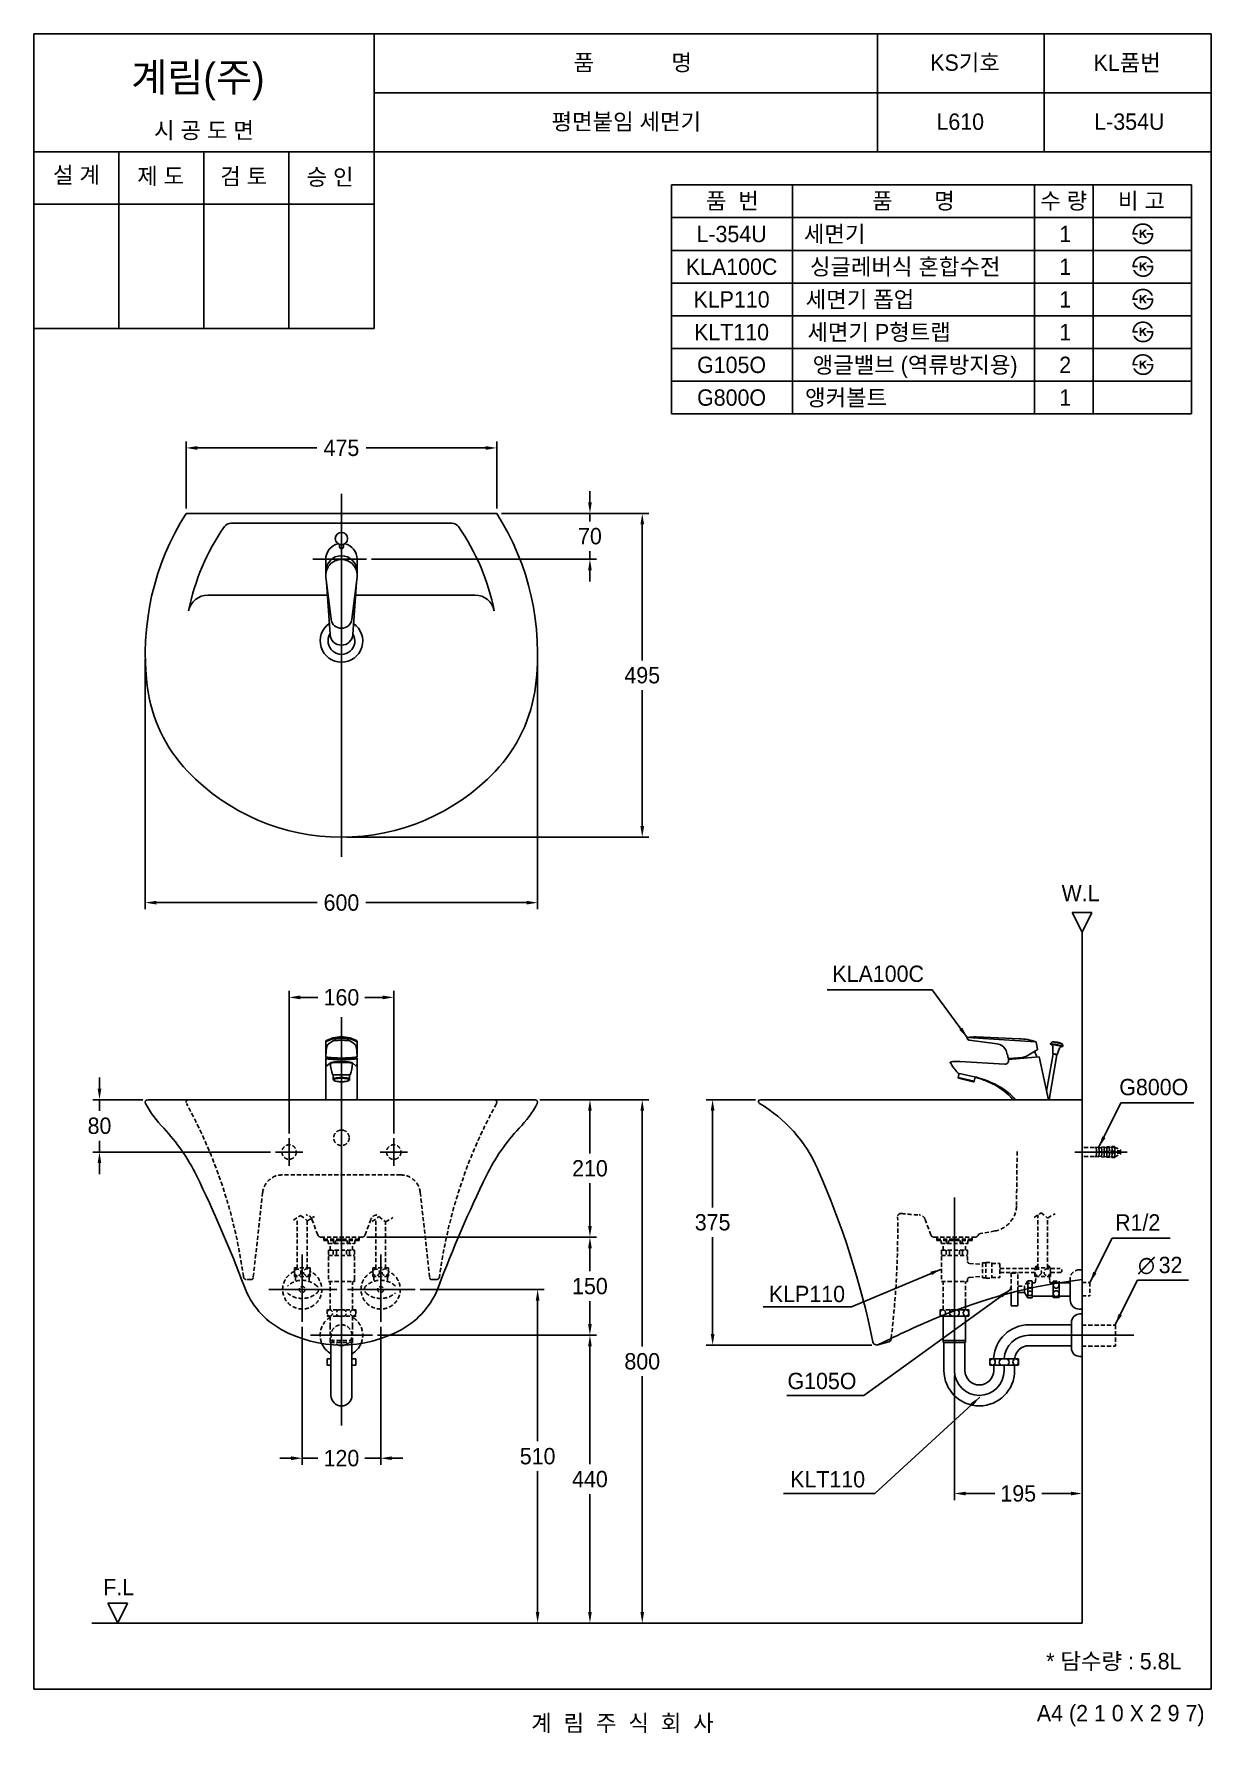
# Model space of a CAD drawing. Header units: millimetres. Extents: x 0 to 1800, y -67 to 2530.
import ezdxf
from ezdxf.enums import TextEntityAlignment as Align
from ezdxf.lldxf.tags import DXFTag

# ---------------------------------------------------------------- set-up
doc = ezdxf.new("R2010")
doc.units = ezdxf.units.MM
doc.linetypes.add('DASHED2', pattern=[9.525, 6.35, -3.175])
doc.layers.get('Defpoints').update_dxf_attribs({"color": 1})
for name, color, linetype in [('TEXT', 7, 'Continuous'), ('내부선 및 부속', 4, 'Continuous'), ('도각라인', 7, 'Continuous'), ('외형선', 3, 'Continuous'), ('점선', 6, 'DASHED2'), ('중심선', 1, 'DASHED'), ('치수선', 7, 'Continuous')]:
    doc.layers.add(name, color=color, linetype=linetype)
doc.styles.add('140911', font='HBATANG.TTF')
doc.styles.add('____', font='')
doc.styles.add('타이틀', font='H2GTRM.TTF', dxfattribs={"height": 25})
doc.styles.get('____').set_extended_font_data('굴림')
tags = doc.linetypes.add('DASHDOT', pattern=[70, 31, -13, 13, -13]).pattern_tags.tags
tags[10:11] = [DXFTag(74, 4), DXFTag(75, 0), DXFTag(340, '0'), DXFTag(46, 0.0), DXFTag(50, 0.0), DXFTag(44, 0.0), DXFTag(45, 0.0)]
tags[8:9] = [DXFTag(74, 4), DXFTag(75, 0), DXFTag(340, '0'), DXFTag(46, 0.0), DXFTag(50, 0.0), DXFTag(44, 0.0), DXFTag(45, 0.0)]
tags[6:7] = [DXFTag(74, 4), DXFTag(75, 0), DXFTag(340, '0'), DXFTag(46, 0.0), DXFTag(50, 0.0), DXFTag(44, 0.0), DXFTag(45, 0.0)]
tags[4:5] = [DXFTag(74, 4), DXFTag(75, 0), DXFTag(340, '0'), DXFTag(46, 0.0), DXFTag(50, 0.0), DXFTag(44, 0.0), DXFTag(45, 0.0)]
tags = doc.linetypes.add('DASHED', pattern=[25.72, 12.86, -12.86]).pattern_tags.tags
tags[6:7] = [DXFTag(74, 4), DXFTag(75, 0), DXFTag(340, '0'), DXFTag(46, 0.0), DXFTag(50, 0.0), DXFTag(44, 0.0), DXFTag(45, 0.0)]
tags[4:5] = [DXFTag(74, 4), DXFTag(75, 0), DXFTag(340, '0'), DXFTag(46, 0.0), DXFTag(50, 0.0), DXFTag(44, 0.0), DXFTag(45, 0.0)]
doc.dimstyles.new('MSADIM', dxfattribs={"dimtxt": 33, "dimasz": 17, "dimexe": 10, "dimexo": 7.5, "dimgap": 10, "dimtad": 0, "dimtih": 1, "dimtoh": 1, "dimdec": 0, "dimzin": 1, "dimdsep": 46, "dimtxsty": '____', "dimcen": 11.25, "dimadec": 0, "dimazin": 0, "dimtfac": 1, "dimtdec": 0, "dimtix": 1, "dimtmove": 0, "dimatfit": 3, "dimfxl": 0, "dimtolj": 1, "dimtzin": 1, "dimarcsym": 0})

msp = doc.modelspace()

# ---------------------------------------------------------------- texts
at = {"style": '140911'}
msp.add_text('∅', height=25, dxfattribs=at).set_placement((1688.3, 635.7))
at = {"layer": 'TEXT', "style": '타이틀'}
for s, p in [('품             명', (915.7, 2486.4)), ('KS기호', (1423.8, 2486.3)), ('KL품번', (1671.8, 2486.1)), ('시 공 도 면', (259.9, 2382.7)), ('평면붙임 세면기', (905.8, 2396)), ('L610', (1416.5, 2396)), ('L-354U', (1675.1, 2396)), ('설 계', (65, 2314.6)), ('제 도', (193.8, 2312.9)), ('검 토', (320.8, 2312.3)), ('승 인', (452.7, 2311.4)), ('품  번', (1067.9, 2275)), ('품       명', (1344.8, 2275)), ('수 량', (1574.8, 2275)), ('비 고', (1693.6, 2275)), ('L-354U', (1066.8, 2224.3)), ('세면기', (1224.4, 2224.3)), ('1', (1577, 2224.3)), ('KLA100C', (1066.8, 2174.3)), ('싱글레버식 혼합수전', (1332.3, 2174.3)), ('1', (1577, 2174.3)), ('KLP110', (1066.8, 2124.3)), ('세면기 폽업', (1263.1, 2124.3)), ('1', (1577, 2124.3)), ('KLT110', (1066.8, 2074.3)), ('세면기 P형트랩', (1292.4, 2074.3)), ('1', (1577, 2074.3)), ('G105O', (1066.8, 2024.3)), ('앵글밸브 (역류방지용)', (1347.5, 2024.3)), ('2', (1577, 2024.3)), ('G800O', (1066.8, 1974.3)), ('앵커볼트', (1242, 1974.3)), ('1', (1577, 1974.3)), ('* 담수량 : 5.8L', (1651.3, 42.9)), ('계  림  주  식  회  사', (900, -51.7))]:
    msp.add_text(s, height=25, dxfattribs=at).set_placement(p, align=Align.MIDDLE_CENTER)
msp.add_text('계림(주)', height=44, dxfattribs=at).set_placement((148.7, 2441.8))
for s, p in [('W.L', (1600.5, 1217)), ('F.L', (129.6, 156.1))]:
    msp.add_text(s, height=25, dxfattribs=at).set_placement(p, align=Align.MIDDLE)
msp.add_text('A4 (2 1 0 X 2 9 7)', height=25, dxfattribs=at).set_placement((1790, -36.5), align=Align.MIDDLE_RIGHT)
at = {"layer": 'TEXT', "char_height": 25, "width": 380.447, "attachment_point": 1, "line_spacing_factor": 0.963855, "style": '타이틀'}
for s, insert in [('\\A1;KLA100C', (1221, 1106.1)), ('\\A1;G800O', (1659.7, 932.9)), ('\\A1;R1/2', (1653.3, 726)), ('\\A1;KLP110', (1123.9, 616.7)), ('\\A1;G105O', (1152.3, 483.7)), ('\\A1;KLT110', (1156.4, 333.5))]:
    msp.add_mtext(s, dxfattribs=dict(at, insert=insert))
at = {"layer": '치수선', "style": '타이틀'}
msp.add_text('32', height=25, dxfattribs=at).set_placement((1719.9, 636))

# ---------------------------------------------------------------- blocks, each defined once
blk = doc.blocks.new('*D15')
at = {"layer": 'Defpoints', "color": 0, "linetype": 'Continuous'}
for p in [(174.2, 901.1), (100.2, 821.1), (369.2, 821.1)]:
    blk.add_point(p, dxfattribs=at)
at = {"layer": '치수선', "color": 0, "linetype": 'Continuous', "lineweight": -2}
for p, q in [((100.2, 918.1), (100.2, 935.1)), ((166.7, 901.1), (90.2, 901.1)), ((100.2, 901.1), (100.2, 884)), ((100.2, 821.1), (100.2, 838.3)), ((361.7, 821.1), (90.2, 821.1)), ((100.2, 804.1), (100.2, 787.1))]:
    blk.add_line(p, q, dxfattribs=at)
at = {"layer": '치수선', "color": 0, "linetype": 'Continuous'}
for points in [[(97.4, 918.1), (103, 918.1), (100.2, 901.1)], [(97.4, 804.1), (103, 804.1), (100.2, 821.1)]]:
    blk.add_solid(points, dxfattribs=at)
at = {"layer": '치수선', "color": 0, "linetype": 'Continuous', "insert": (100.2, 861.1), "char_height": 25, "attachment_point": 5, "style": '____'}
blk.add_mtext('\\A1;80', dxfattribs=at)
blk = doc.blocks.new('*D16')
at = {"layer": 'Defpoints', "color": 0, "linetype": 'Continuous'}
for p in [(766.2, 901.1), (850.2, 901.1), (501.7, 691.1)]:
    blk.add_point(p, dxfattribs=at)
at = {"layer": '치수선', "color": 0, "linetype": 'Continuous', "lineweight": -2}
for p, q in [((773.7, 901.1), (860.2, 901.1)), ((850.2, 884.1), (850.2, 819)), ((850.2, 708.1), (850.2, 773.3)), ((509.2, 691.1), (860.2, 691.1))]:
    blk.add_line(p, q, dxfattribs=at)
at = {"layer": '치수선', "color": 0, "linetype": 'Continuous'}
for points in [[(847.4, 884.1), (853, 884.1), (850.2, 901.1)], [(847.4, 708.1), (853, 708.1), (850.2, 691.1)]]:
    blk.add_solid(points, dxfattribs=at)
at = {"layer": '치수선', "color": 0, "linetype": 'Continuous', "insert": (850.2, 796.1), "char_height": 25, "attachment_point": 5, "style": '____'}
blk.add_mtext('\\A1;210', dxfattribs=at)
blk = doc.blocks.new('*D17')
at = {"layer": 'Defpoints', "color": 0, "linetype": 'Continuous'}
for p in [(501.7, 691.1), (517.7, 541.1), (850.2, 541.1)]:
    blk.add_point(p, dxfattribs=at)
at = {"layer": '치수선', "color": 0, "linetype": 'Continuous', "lineweight": -2}
for p, q in [((509.2, 691.1), (860.2, 691.1)), ((850.2, 674.1), (850.2, 639)), ((850.2, 558.1), (850.2, 593.3)), ((525.2, 541.1), (860.2, 541.1))]:
    blk.add_line(p, q, dxfattribs=at)
at = {"layer": '치수선', "color": 0, "linetype": 'Continuous'}
for points in [[(847.4, 674.1), (853, 674.1), (850.2, 691.1)], [(847.4, 558.1), (853, 558.1), (850.2, 541.1)]]:
    blk.add_solid(points, dxfattribs=at)
at = {"layer": '치수선', "color": 0, "linetype": 'Continuous', "insert": (850.2, 616.1), "char_height": 25, "attachment_point": 5, "style": '____'}
blk.add_mtext('\\A1;150', dxfattribs=at)
blk = doc.blocks.new('*D18')
at = {"layer": 'Defpoints', "color": 0, "linetype": 'Continuous'}
for p in [(707.7, 1897.3), (232.7, 1797.3), (707.7, 1797.3)]:
    blk.add_point(p, dxfattribs=at)
at = {"layer": '치수선', "color": 0, "linetype": 'Continuous', "lineweight": -2}
for p, q in [((232.7, 1804.8), (232.7, 1907.3)), ((249.7, 1897.3), (432.5, 1897.3)), ((690.7, 1897.3), (507.9, 1897.3)), ((707.7, 1804.8), (707.7, 1907.3))]:
    blk.add_line(p, q, dxfattribs=at)
at = {"layer": '치수선', "color": 0, "linetype": 'Continuous'}
for points in [[(249.7, 1900.1), (249.7, 1894.4), (232.7, 1897.3)], [(690.7, 1900.1), (690.7, 1894.4), (707.7, 1897.3)]]:
    blk.add_solid(points, dxfattribs=at)
at = {"layer": '치수선', "color": 0, "linetype": 'Continuous', "insert": (470.2, 1897.3), "char_height": 25, "attachment_point": 5, "style": '____'}
blk.add_mtext('\\A1;475', dxfattribs=at)
blk = doc.blocks.new('*D19')
at = {"layer": 'Defpoints', "color": 0, "linetype": 'Continuous'}
for p in [(707.7, 1797.3), (470.2, 1302.3), (930.2, 1302.3)]:
    blk.add_point(p, dxfattribs=at)
at = {"layer": '치수선', "color": 0, "linetype": 'Continuous', "lineweight": -2}
for p, q in [((715.2, 1797.3), (940.2, 1797.3)), ((930.2, 1780.3), (930.2, 1572.6)), ((930.2, 1319.3), (930.2, 1526.9)), ((477.7, 1302.3), (940.2, 1302.3))]:
    blk.add_line(p, q, dxfattribs=at)
at = {"layer": '치수선', "color": 0, "linetype": 'Continuous'}
for points in [[(927.4, 1780.3), (933, 1780.3), (930.2, 1797.3)], [(927.4, 1319.3), (933, 1319.3), (930.2, 1302.3)]]:
    blk.add_solid(points, dxfattribs=at)
at = {"layer": '치수선', "color": 0, "linetype": 'Continuous', "insert": (930.2, 1549.8), "char_height": 25, "attachment_point": 5, "style": '____'}
blk.add_mtext('\\A1;495', dxfattribs=at)
blk = doc.blocks.new('*D20')
at = {"layer": 'Defpoints', "color": 0, "linetype": 'Continuous'}
for p in [(170.2, 1582.6), (770.2, 1582.6), (770.2, 1202.3)]:
    blk.add_point(p, dxfattribs=at)
at = {"layer": '치수선', "color": 0, "linetype": 'Continuous', "lineweight": -2}
for p, q in [((170.2, 1575.1), (170.2, 1192.3)), ((770.2, 1575.1), (770.2, 1192.3)), ((187.2, 1202.3), (432.9, 1202.3)), ((753.2, 1202.3), (507.5, 1202.3))]:
    blk.add_line(p, q, dxfattribs=at)
at = {"layer": '치수선', "color": 0, "linetype": 'Continuous'}
for points in [[(187.2, 1205.1), (187.2, 1199.4), (170.2, 1202.3)], [(753.2, 1205.1), (753.2, 1199.4), (770.2, 1202.3)]]:
    blk.add_solid(points, dxfattribs=at)
at = {"layer": '치수선', "color": 0, "linetype": 'Continuous', "insert": (470.2, 1202.3), "char_height": 25, "attachment_point": 5, "style": '____'}
blk.add_mtext('\\A1;600', dxfattribs=at)
blk = doc.blocks.new('*D21')
at = {"layer": 'Defpoints', "color": 0, "linetype": 'Continuous'}
for p in [(550.2, 1057.5), (390.2, 842.1), (550.2, 842.1)]:
    blk.add_point(p, dxfattribs=at)
at = {"layer": '치수선', "color": 0, "linetype": 'Continuous', "lineweight": -2}
for p, q in [((390.2, 849.6), (390.2, 1067.5)), ((550.2, 849.6), (550.2, 1067.5)), ((407.2, 1057.5), (434.3, 1057.5)), ((533.2, 1057.5), (506.1, 1057.5))]:
    blk.add_line(p, q, dxfattribs=at)
at = {"layer": '치수선', "color": 0, "linetype": 'Continuous'}
for points in [[(407.2, 1060.3), (407.2, 1054.6), (390.2, 1057.5)], [(533.2, 1060.3), (533.2, 1054.6), (550.2, 1057.5)]]:
    blk.add_solid(points, dxfattribs=at)
at = {"layer": '치수선', "color": 0, "linetype": 'Continuous', "insert": (470.2, 1057.5), "char_height": 25, "attachment_point": 5, "style": '____'}
blk.add_mtext('\\A1;160', dxfattribs=at)
blk = doc.blocks.new('*D22')
at = {"layer": 'Defpoints', "color": 0, "linetype": 'Continuous'}
for p in [(707.7, 1797.3), (850.2, 1797.3), (508.5, 1727.3)]:
    blk.add_point(p, dxfattribs=at)
at = {"layer": '치수선', "color": 0, "linetype": 'Continuous', "lineweight": -2}
for p, q in [((850.2, 1814.3), (850.2, 1831.3)), ((715.2, 1797.3), (860.2, 1797.3)), ((850.2, 1797.3), (850.2, 1785.1)), ((516, 1727.3), (860.2, 1727.3)), ((850.2, 1727.3), (850.2, 1739.4)), ((850.2, 1710.3), (850.2, 1693.3))]:
    blk.add_line(p, q, dxfattribs=at)
at = {"layer": '치수선', "color": 0, "linetype": 'Continuous'}
for points in [[(847.4, 1814.3), (853, 1814.3), (850.2, 1797.3)], [(847.4, 1710.3), (853, 1710.3), (850.2, 1727.3)]]:
    blk.add_solid(points, dxfattribs=at)
at = {"layer": '치수선', "color": 0, "linetype": 'Continuous', "insert": (850.2, 1762.3), "char_height": 25, "attachment_point": 5, "style": '____'}
blk.add_mtext('\\A1;70', dxfattribs=at)
blk = doc.blocks.new('*D23')
at = {"layer": 'Defpoints', "color": 0}
for p in [(583, 611.1), (647.3, 101.1), (770.2, 101.1)]:
    blk.add_point(p, dxfattribs=at)
at = {"layer": 'TEXT', "color": 0, "lineweight": -2}
for p, q in [((590.5, 611.1), (780.2, 611.1)), ((770.2, 594.1), (770.2, 379)), ((770.2, 118.1), (770.2, 333.3)), ((654.8, 101.1), (780.2, 101.1))]:
    blk.add_line(p, q, dxfattribs=at)
at = {"layer": 'TEXT', "color": 0}
for points in [[(767.4, 594.1), (773, 594.1), (770.2, 611.1)], [(767.4, 118.1), (773, 118.1), (770.2, 101.1)]]:
    blk.add_solid(points, dxfattribs=at)
at = {"layer": 'TEXT', "color": 0, "insert": (770.2, 356.1), "char_height": 25, "attachment_point": 5, "style": '____'}
blk.add_mtext('\\A1;510', dxfattribs=at)
blk = doc.blocks.new('*D24')
at = {"layer": 'Defpoints', "color": 0, "linetype": 'Continuous'}
for p in [(766.2, 901.1), (930.2, 101.1), (930.6, 101.1)]:
    blk.add_point(p, dxfattribs=at)
at = {"layer": '치수선', "color": 0, "linetype": 'Continuous', "lineweight": -2}
for p, q in [((773.7, 901.1), (940.2, 901.1)), ((930.2, 884.1), (930.2, 524)), ((930.2, 118.1), (930.2, 478.3)), ((923.1, 101.1), (920.2, 101.1))]:
    blk.add_line(p, q, dxfattribs=at)
at = {"layer": '치수선', "color": 0, "linetype": 'Continuous'}
for points in [[(927.4, 884.1), (933, 884.1), (930.2, 901.1)], [(927.4, 118.1), (933, 118.1), (930.2, 101.1)]]:
    blk.add_solid(points, dxfattribs=at)
at = {"layer": '치수선', "color": 0, "linetype": 'Continuous', "insert": (930.2, 501.1), "char_height": 25, "attachment_point": 5, "style": '____'}
blk.add_mtext('\\A1;800', dxfattribs=at)
blk = doc.blocks.new('*D25')
at = {"layer": 'Defpoints', "color": 0, "linetype": 'Continuous'}
for p in [(517.7, 541.1), (825.8, 101.1), (850.2, 101.1)]:
    blk.add_point(p, dxfattribs=at)
at = {"layer": '치수선', "color": 0, "linetype": 'Continuous', "lineweight": -2}
for p, q in [((525.2, 541.1), (860.2, 541.1)), ((850.2, 524.1), (850.2, 344)), ((850.2, 118.1), (850.2, 298.3)), ((833.3, 101.1), (860.2, 101.1))]:
    blk.add_line(p, q, dxfattribs=at)
at = {"layer": '치수선', "color": 0, "linetype": 'Continuous'}
for points in [[(847.4, 524.1), (853, 524.1), (850.2, 541.1)], [(847.4, 118.1), (853, 118.1), (850.2, 101.1)]]:
    blk.add_solid(points, dxfattribs=at)
at = {"layer": '치수선', "color": 0, "linetype": 'Continuous', "insert": (850.2, 321.1), "char_height": 25, "attachment_point": 5, "style": '____'}
blk.add_mtext('\\A1;440', dxfattribs=at)
blk = doc.blocks.new('*D26')
at = {"layer": 'Defpoints', "color": 0, "linetype": 'Continuous'}
for p in [(1110.8, 901.1), (1037.8, 526.1), (1288.8, 526.1)]:
    blk.add_point(p, dxfattribs=at)
at = {"layer": '치수선', "color": 0, "linetype": 'Continuous', "lineweight": -2}
for p, q in [((1103.3, 901.1), (1027.8, 901.1)), ((1037.8, 884.1), (1037.8, 736.5)), ((1037.8, 543.1), (1037.8, 690.8)), ((1281.3, 526.1), (1027.8, 526.1))]:
    blk.add_line(p, q, dxfattribs=at)
at = {"layer": '치수선', "color": 0, "linetype": 'Continuous'}
for points in [[(1035, 884.1), (1040.7, 884.1), (1037.8, 901.1)], [(1035, 543.1), (1040.7, 543.1), (1037.8, 526.1)]]:
    blk.add_solid(points, dxfattribs=at)
at = {"layer": '치수선', "color": 0, "linetype": 'Continuous', "insert": (1037.8, 713.6), "char_height": 25, "attachment_point": 5, "style": '____'}
blk.add_mtext('\\A1;375', dxfattribs=at)
blk = doc.blocks.new('*D27')
at = {"layer": 'Defpoints', "color": 0}
for p in [(410.2, 561.5), (530.2, 561.5), (530.2, 353.1)]:
    blk.add_point(p, dxfattribs=at)
at = {"layer": 'TEXT', "color": 0, "lineweight": -2}
for p, q in [((410.2, 554), (410.2, 343.1)), ((530.2, 554), (530.2, 343.1)), ((393.2, 353.1), (376.2, 353.1)), ((410.2, 353.1), (434.3, 353.1)), ((530.2, 353.1), (506.1, 353.1)), ((547.2, 353.1), (564.2, 353.1))]:
    blk.add_line(p, q, dxfattribs=at)
at = {"layer": 'TEXT', "color": 0}
for points in [[(393.2, 356), (393.2, 350.3), (410.2, 353.1)], [(547.2, 356), (547.2, 350.3), (530.2, 353.1)]]:
    blk.add_solid(points, dxfattribs=at)
at = {"layer": 'TEXT', "color": 0, "insert": (470.2, 353.1), "char_height": 25, "attachment_point": 5, "style": '____'}
blk.add_mtext('\\A1;120', dxfattribs=at)
blk = doc.blocks.new('*D28')
at = {"layer": 'Defpoints', "color": 0, "linetype": 'Continuous'}
for p in [(1407.6, 487.1), (1602.8, 457.2), (1602.8, 299.2)]:
    blk.add_point(p, dxfattribs=at)
at = {"layer": '치수선', "color": 0, "linetype": 'Continuous', "lineweight": -2}
for p, q in [((1407.6, 479.6), (1407.6, 289.2)), ((1602.8, 449.7), (1602.8, 289.2)), ((1424.6, 299.2), (1469.3, 299.2)), ((1585.8, 299.2), (1541.2, 299.2))]:
    blk.add_line(p, q, dxfattribs=at)
at = {"layer": '치수선', "color": 0, "linetype": 'Continuous'}
for points in [[(1424.6, 302), (1424.6, 296.3), (1407.6, 299.2)], [(1585.8, 302), (1585.8, 296.3), (1602.8, 299.2)]]:
    blk.add_solid(points, dxfattribs=at)
at = {"layer": '치수선', "color": 0, "linetype": 'Continuous', "insert": (1505.2, 299.2), "char_height": 25, "attachment_point": 5, "style": '____'}
blk.add_mtext('\\A1;195', dxfattribs=at)

# ---------------------------------------------------------------- dimensions: what is measured, and where the dimension line sits
at = {"layer": 'TEXT'}
dim = msp.add_linear_dim(base=(770.2, 101.1), p1=(583, 611.1), p2=(647.3, 101.1), angle=90, dimstyle='MSADIM', override={"dimtxt": 25}, dxfattribs=at)
dim.commit()
dim.dimension.update_dxf_attribs({"geometry": '*D23', "text_midpoint": (770.2, 356.1)})
dim = msp.add_linear_dim(base=(530.2, 353.1), p1=(410.2, 561.5), p2=(530.2, 561.5), dimstyle='MSADIM', override={"dimtxt": 25}, dxfattribs=at)
dim.commit()
dim.dimension.update_dxf_attribs({"geometry": '*D27', "text_midpoint": (470.2, 353.1)})
at = {"layer": '치수선', "linetype": 'Continuous'}
for base, p1, p2, picture, middle in [((707.7, 1897.3), (232.7, 1797.3), (707.7, 1797.3), '*D18', (470.2, 1897.3)), ((770.2, 1202.3), (170.2, 1582.6), (770.2, 1582.6), '*D20', (470.2, 1202.3)), ((550.2, 1057.5), (390.2, 842.1), (550.2, 842.1), '*D21', (470.2, 1057.5)), ((1602.8, 299.2), (1407.6, 487.1), (1602.8, 457.2), '*D28', (1505.2, 299.2))]:
    dim = msp.add_linear_dim(base=base, p1=p1, p2=p2, dimstyle='MSADIM', override={"dimtxt": 25}, dxfattribs=at)
    dim.commit()
    dim.dimension.update_dxf_attribs({"geometry": picture, "text_midpoint": middle})
for base, p1, p2, picture, middle in [((850.2, 1797.3), (508.5, 1727.3), (707.7, 1797.3), '*D22', (850.2, 1762.3)), ((930.2, 1302.3), (707.7, 1797.3), (470.2, 1302.3), '*D19', (930.2, 1549.8)), ((100.2, 821.1), (174.2, 901.1), (369.2, 821.1), '*D15', (100.2, 861.1)), ((850.2, 901.1), (501.7, 691.1), (766.2, 901.1), '*D16', (850.2, 796.1)), ((930.2, 101.1), (766.2, 901.1), (930.6, 101.1), '*D24', (930.2, 501.1)), ((1037.8, 526.1), (1110.8, 901.1), (1288.8, 526.1), '*D26', (1037.8, 713.6)), ((850.2, 541.1), (501.7, 691.1), (517.7, 541.1), '*D17', (850.2, 616.1)), ((850.2, 101.1), (517.7, 541.1), (825.8, 101.1), '*D25', (850.2, 321.1))]:
    dim = msp.add_linear_dim(base=base, p1=p1, p2=p2, angle=90, dimstyle='MSADIM', override={"dimtxt": 25}, dxfattribs=at)
    dim.commit()
    dim.dimension.update_dxf_attribs({"geometry": picture, "text_midpoint": middle})

# ---------------------------------------------------------------- hatches: boundary and pattern name
at = {"layer": 'TEXT'}
for points in [[(1679.9, 2223.4), (1679.8, 2223.9), (1679.8, 2224.3), (1679.8, 2224.7), (1679.8, 2225.1), (1679.8, 2225.5), (1679.9, 2225.9), (1679.9, 2226.3), (1679.9, 2226.7), (1680, 2227.1), (1680, 2227.5), (1680.1, 2227.9), (1680.2, 2228.3), (1680.3, 2228.6), (1680.4, 2229), (1680.5, 2229.4), (1680.6, 2229.8), (1680.7, 2230.2), (1680.8, 2230.6), (1681, 2230.9), (1681.1, 2231.3), (1681.3, 2231.7), (1681.4, 2232), (1681.6, 2232.4), (1681.8, 2232.7), (1682, 2233.1), (1682.1, 2233.4), (1682.4, 2233.7), (1682.6, 2234), (1682.8, 2234.4), (1683, 2234.7), (1683.2, 2235), (1683.8, 2235.6), (1684, 2235.9), (1684.3, 2236.2), (1684.6, 2236.5), (1684.9, 2236.8), (1685.2, 2237), (1685.5, 2237.3), (1685.8, 2237.5), (1686.1, 2237.8), (1686.4, 2238), (1686.8, 2238.2), (1687.1, 2238.4), (1687.4, 2238.7), (1687.8, 2238.9), (1688.2, 2239), (1688.5, 2239.2), (1688.9, 2239.4), (1689.3, 2239.6), (1689.7, 2239.7), (1690.2, 2239.9), (1690.6, 2240), (1691, 2240.1), (1691.5, 2240.2), (1691.9, 2240.4), (1692.4, 2240.4), (1692.8, 2240.5), (1693.3, 2240.6), (1693.8, 2240.6), (1694.2, 2240.7), (1694.7, 2240.7), (1695.2, 2240.7), (1695.7, 2240.8), (1696.5, 2240.7), (1696.8, 2240.7), (1697.2, 2240.7), (1697.6, 2240.7), (1697.9, 2240.6), (1698.3, 2240.6), (1698.6, 2240.5), (1699, 2240.5), (1699.3, 2240.4), (1699.7, 2240.3), (1700, 2240.2), (1700.4, 2240.2), (1700.7, 2240.1), (1701, 2240), (1701.4, 2239.9), (1701.7, 2239.8), (1702, 2239.6), (1702.3, 2239.5), (1702.6, 2239.4), (1702.9, 2239.3), (1703.2, 2239.1), (1703.5, 2239), (1703.8, 2238.8), (1704.1, 2238.7), (1704.4, 2238.5), (1704.7, 2238.3), (1705, 2238.1), (1705.2, 2237.9), (1705.5, 2237.8), (1705.8, 2237.6), (1706.1, 2237.4), (1706.5, 2237), (1706.9, 2236.6), (1707.3, 2236.3), (1707.7, 2235.9), (1708, 2235.5), (1708.4, 2235.1), (1708.7, 2234.7), (1709.1, 2234.2), (1709.4, 2233.8), (1709.7, 2233.3), (1710, 2232.8), (1710.3, 2232.3), (1710.5, 2231.8), (1710.8, 2231.3), (1711, 2230.7), (1711.3, 2230.2), (1711.3, 2230.2), (1708.2, 2230.2), (1708.2, 2230.2), (1708.1, 2230.4), (1708, 2230.5), (1708, 2230.7), (1707.9, 2230.9), (1707.8, 2231.1), (1707.7, 2231.2), (1707.7, 2231.4), (1707.6, 2231.6), (1707.5, 2231.7), (1707.4, 2231.9), (1707.3, 2232.1), (1707.2, 2232.2), (1707.1, 2232.4), (1707, 2232.6), (1706.9, 2232.7), (1706.7, 2232.9), (1706.6, 2233), (1706.5, 2233.2), (1706.2, 2233.5), (1705.9, 2233.8), (1705.6, 2234.2), (1705.3, 2234.5), (1705, 2234.8), (1704.7, 2235.1), (1704.3, 2235.4), (1704.1, 2235.5), (1703.8, 2235.7), (1703.6, 2235.9), (1703.4, 2236), (1703.1, 2236.2), (1702.9, 2236.3), (1702.6, 2236.5), (1702.4, 2236.6), (1702.2, 2236.8), (1701.9, 2236.9), (1701.7, 2237), (1701.4, 2237.1), (1701.2, 2237.2), (1700.9, 2237.3), (1700.6, 2237.4), (1700.4, 2237.5), (1700.1, 2237.6), (1699.9, 2237.7), (1699.6, 2237.8), (1699.3, 2237.8), (1699.1, 2237.9), (1698.8, 2238), (1698.5, 2238), (1698.2, 2238.1), (1698, 2238.1), (1697.7, 2238.2), (1697.4, 2238.2), (1697.1, 2238.2), (1696.8, 2238.2), (1696.5, 2238.2), (1696.3, 2238.2), (1696, 2238.3), (1695.6, 2238.2), (1695.3, 2238.2), (1694.9, 2238.2), (1694.6, 2238.2), (1694.3, 2238.2), (1693.9, 2238.1), (1693.6, 2238.1), (1693.3, 2238), (1693, 2238), (1692.7, 2237.9), (1692.3, 2237.9), (1692, 2237.8), (1691.7, 2237.7), (1691.4, 2237.6), (1691.1, 2237.5), (1690.9, 2237.4), (1690.6, 2237.3), (1690.3, 2237.2), (1690, 2237.1), (1689.7, 2236.9), (1689.4, 2236.8), (1689.2, 2236.7), (1688.9, 2236.5), (1688.7, 2236.4), (1688.4, 2236.2), (1688.1, 2236), (1687.9, 2235.9), (1687.6, 2235.7), (1687.4, 2235.5), (1687.2, 2235.3), (1686.9, 2235.1), (1686.7, 2234.9), (1686.5, 2234.7), (1686.2, 2234.5), (1686, 2234.2), (1685.8, 2234), (1685.6, 2233.8), (1685.4, 2233.5), (1685.2, 2233.3), (1685, 2233), (1684.8, 2232.8), (1684.7, 2232.5), (1684.5, 2232.3), (1684.3, 2232), (1684.2, 2231.7), (1684, 2231.5), (1683.9, 2231.2), (1683.8, 2230.9), (1683.7, 2230.6), (1683.5, 2230.3), (1683.4, 2230), (1683.3, 2229.7), (1683.2, 2229.4), (1683.1, 2229.1), (1683, 2228.8), (1683, 2228.5), (1682.9, 2228.2), (1682.8, 2227.8), (1682.8, 2227.5), (1682.7, 2227.2), (1682.7, 2226.8), (1682.7, 2226.5), (1682.6, 2226.1), (1682.6, 2225.8), (1682.6, 2225.8), (1687.8, 2225.8), (1687.8, 2225.8), (1687.8, 2225.8), (1687.8, 2223.4), (1687.8, 2223.4), (1687.8, 2223.4), (1679.9, 2223.4)], [(1712, 2225.8), (1712, 2225.4), (1712, 2224.9), (1712, 2224.5), (1712, 2224.1), (1711.9, 2223.6), (1711.9, 2223.2), (1711.9, 2222.8), (1711.8, 2222.3), (1711.7, 2221.9), (1711.6, 2221.5), (1711.6, 2221.1), (1711.5, 2220.7), (1711.3, 2220.3), (1711.2, 2219.9), (1711.1, 2219.5), (1711, 2219.1), (1710.8, 2218.7), (1710.7, 2218.3), (1710.5, 2217.9), (1710.4, 2217.6), (1710.2, 2217.2), (1710, 2216.8), (1709.8, 2216.5), (1709.6, 2216.1), (1709.4, 2215.8), (1709.2, 2215.5), (1709, 2215.1), (1708.8, 2214.8), (1708.5, 2214.5), (1708.3, 2214.2), (1708, 2213.9), (1707.8, 2213.6), (1707.5, 2213.3), (1707.2, 2213), (1707, 2212.7), (1706.7, 2212.5), (1706.4, 2212.2), (1706.1, 2212), (1705.8, 2211.7), (1705.5, 2211.5), (1705.2, 2211.3), (1704.8, 2211.1), (1704.5, 2210.8), (1704.2, 2210.6), (1703.8, 2210.5), (1703.5, 2210.3), (1703.1, 2210.1), (1702.8, 2209.9), (1702.4, 2209.8), (1702.1, 2209.6), (1701.7, 2209.5), (1701.3, 2209.3), (1700.9, 2209.2), (1700.5, 2209.1), (1700.2, 2209), (1699.8, 2208.9), (1699.4, 2208.8), (1699, 2208.8), (1698.6, 2208.7), (1698.2, 2208.7), (1697.8, 2208.6), (1697.4, 2208.6), (1697, 2208.6), (1696.6, 2208.6), (1695.9, 2208.6), (1695.3, 2208.6), (1694.6, 2208.7), (1694, 2208.7), (1693.3, 2208.8), (1693, 2208.9), (1692.7, 2208.9), (1692.4, 2209), (1692.1, 2209.1), (1691.8, 2209.1), (1691.5, 2209.2), (1691.2, 2209.3), (1691, 2209.4), (1690.7, 2209.5), (1690.4, 2209.6), (1690.1, 2209.7), (1689.8, 2209.8), (1689.5, 2209.9), (1689.3, 2210), (1689, 2210.1), (1688.7, 2210.3), (1688.5, 2210.4), (1688.2, 2210.5), (1687.9, 2210.7), (1687.7, 2210.8), (1687.4, 2211), (1686.9, 2211.3), (1686.6, 2211.5), (1686.4, 2211.7), (1686.1, 2211.9), (1685.9, 2212.1), (1685.6, 2212.3), (1685.4, 2212.5), (1685.1, 2212.7), (1684.9, 2212.9), (1684.7, 2213.1), (1684.5, 2213.3), (1684.2, 2213.6), (1684, 2213.8), (1683.8, 2214), (1683.6, 2214.3), (1683.4, 2214.5), (1683.2, 2214.8), (1683, 2215), (1682.8, 2215.3), (1682.6, 2215.6), (1682.5, 2215.8), (1682.3, 2216.1), (1682.1, 2216.4), (1681.9, 2216.7), (1681.8, 2217), (1681.6, 2217.3), (1681.5, 2217.6), (1681.3, 2217.9), (1681, 2218.5), (1680.8, 2219.1), (1680.8, 2219.1), (1683.7, 2219.1), (1683.7, 2219.1), (1683.9, 2218.7), (1684.2, 2218.3), (1684.4, 2217.9), (1684.6, 2217.5), (1684.9, 2217.1), (1685.1, 2216.8), (1685.4, 2216.4), (1685.7, 2216.1), (1685.9, 2215.7), (1686.2, 2215.4), (1686.5, 2215.1), (1686.8, 2214.8), (1687.1, 2214.5), (1687.4, 2214.3), (1687.7, 2214), (1688, 2213.7), (1688.2, 2213.6), (1688.4, 2213.4), (1688.7, 2213.2), (1688.9, 2213.1), (1689.1, 2212.9), (1689.4, 2212.8), (1689.6, 2212.7), (1689.9, 2212.5), (1690.1, 2212.4), (1690.4, 2212.3), (1690.6, 2212.2), (1690.9, 2212.1), (1691.1, 2212), (1691.4, 2211.9), (1691.7, 2211.8), (1691.9, 2211.7), (1692.2, 2211.6), (1692.5, 2211.5), (1692.7, 2211.5), (1693, 2211.4), (1693.3, 2211.4), (1693.6, 2211.3), (1693.9, 2211.3), (1694.2, 2211.2), (1694.5, 2211.2), (1694.8, 2211.2), (1695.1, 2211.2), (1695.4, 2211.2), (1695.7, 2211.2), (1696, 2211.2), (1696.3, 2211.2), (1697.1, 2211.2), (1697.4, 2211.2), (1697.7, 2211.2), (1698, 2211.3), (1698.2, 2211.3), (1698.5, 2211.3), (1698.7, 2211.4), (1699, 2211.4), (1699.3, 2211.5), (1699.5, 2211.5), (1699.8, 2211.6), (1700, 2211.7), (1700.3, 2211.7), (1700.5, 2211.8), (1700.8, 2211.9), (1701, 2212), (1701.3, 2212.1), (1701.5, 2212.2), (1701.8, 2212.3), (1702, 2212.4), (1702.3, 2212.5), (1702.5, 2212.7), (1702.7, 2212.8), (1703, 2212.9), (1703.2, 2213.1), (1703.4, 2213.2), (1703.7, 2213.4), (1703.9, 2213.5), (1704.1, 2213.7), (1704.3, 2213.9), (1704.6, 2214), (1704.8, 2214.3), (1705.1, 2214.5), (1705.3, 2214.7), (1705.6, 2214.9), (1705.8, 2215.2), (1706, 2215.4), (1706.2, 2215.7), (1706.4, 2215.9), (1706.6, 2216.2), (1706.8, 2216.4), (1707, 2216.7), (1707.2, 2217), (1707.3, 2217.2), (1707.5, 2217.5), (1707.7, 2217.8), (1707.8, 2218.1), (1708, 2218.4), (1708.1, 2218.7), (1708.2, 2219), (1708.3, 2219.3), (1708.4, 2219.6), (1708.6, 2220), (1708.7, 2220.3), (1708.7, 2220.6), (1708.8, 2220.9), (1708.9, 2221.3), (1709, 2221.6), (1709, 2222), (1709.1, 2222.3), (1709.1, 2222.7), (1709.2, 2223.1), (1709.2, 2223.4), (1709.2, 2223.4), (1701.8, 2223.4), (1701.8, 2223.4), (1701.8, 2223.4), (1701.8, 2225.8), (1701.8, 2225.8), (1701.8, 2225.8), (1712, 2225.8)], [(1693.6, 2226.5), (1698.4, 2230.8), (1702.3, 2230.8), (1696.9, 2225.9), (1701.9, 2218.4), (1698.6, 2218.4), (1695, 2224.1), (1693.6, 2222.8), (1693.6, 2218.4), (1690.7, 2218.4), (1690.7, 2230.9), (1693.6, 2230.9)], [(1679.9, 2173.4), (1679.8, 2173.9), (1679.8, 2174.3), (1679.8, 2174.7), (1679.8, 2175.1), (1679.8, 2175.5), (1679.9, 2175.9), (1679.9, 2176.3), (1679.9, 2176.7), (1680, 2177.1), (1680, 2177.5), (1680.1, 2177.9), (1680.2, 2178.3), (1680.3, 2178.6), (1680.4, 2179), (1680.5, 2179.4), (1680.6, 2179.8), (1680.7, 2180.2), (1680.8, 2180.6), (1681, 2180.9), (1681.1, 2181.3), (1681.3, 2181.7), (1681.4, 2182), (1681.6, 2182.4), (1681.8, 2182.7), (1682, 2183.1), (1682.1, 2183.4), (1682.4, 2183.7), (1682.6, 2184), (1682.8, 2184.4), (1683, 2184.7), (1683.2, 2185), (1683.8, 2185.6), (1684, 2185.9), (1684.3, 2186.2), (1684.6, 2186.5), (1684.9, 2186.8), (1685.2, 2187), (1685.5, 2187.3), (1685.8, 2187.5), (1686.1, 2187.8), (1686.4, 2188), (1686.8, 2188.2), (1687.1, 2188.4), (1687.4, 2188.7), (1687.8, 2188.9), (1688.2, 2189), (1688.5, 2189.2), (1688.9, 2189.4), (1689.3, 2189.6), (1689.7, 2189.7), (1690.2, 2189.9), (1690.6, 2190), (1691, 2190.1), (1691.5, 2190.2), (1691.9, 2190.4), (1692.4, 2190.4), (1692.8, 2190.5), (1693.3, 2190.6), (1693.8, 2190.6), (1694.2, 2190.7), (1694.7, 2190.7), (1695.2, 2190.7), (1695.7, 2190.8), (1696.5, 2190.7), (1696.8, 2190.7), (1697.2, 2190.7), (1697.6, 2190.7), (1697.9, 2190.6), (1698.3, 2190.6), (1698.6, 2190.5), (1699, 2190.5), (1699.3, 2190.4), (1699.7, 2190.3), (1700, 2190.2), (1700.4, 2190.2), (1700.7, 2190.1), (1701, 2190), (1701.4, 2189.9), (1701.7, 2189.8), (1702, 2189.6), (1702.3, 2189.5), (1702.6, 2189.4), (1702.9, 2189.3), (1703.2, 2189.1), (1703.5, 2189), (1703.8, 2188.8), (1704.1, 2188.7), (1704.4, 2188.5), (1704.7, 2188.3), (1705, 2188.1), (1705.2, 2187.9), (1705.5, 2187.8), (1705.8, 2187.6), (1706.1, 2187.4), (1706.5, 2187), (1706.9, 2186.6), (1707.3, 2186.3), (1707.7, 2185.9), (1708, 2185.5), (1708.4, 2185.1), (1708.7, 2184.7), (1709.1, 2184.2), (1709.4, 2183.8), (1709.7, 2183.3), (1710, 2182.8), (1710.3, 2182.3), (1710.5, 2181.8), (1710.8, 2181.3), (1711, 2180.7), (1711.3, 2180.2), (1711.3, 2180.2), (1708.2, 2180.2), (1708.2, 2180.2), (1708.1, 2180.4), (1708, 2180.5), (1708, 2180.7), (1707.9, 2180.9), (1707.8, 2181.1), (1707.7, 2181.2), (1707.7, 2181.4), (1707.6, 2181.6), (1707.5, 2181.7), (1707.4, 2181.9), (1707.3, 2182.1), (1707.2, 2182.2), (1707.1, 2182.4), (1707, 2182.6), (1706.9, 2182.7), (1706.7, 2182.9), (1706.6, 2183), (1706.5, 2183.2), (1706.2, 2183.5), (1705.9, 2183.8), (1705.6, 2184.2), (1705.3, 2184.5), (1705, 2184.8), (1704.7, 2185.1), (1704.3, 2185.4), (1704.1, 2185.5), (1703.8, 2185.7), (1703.6, 2185.9), (1703.4, 2186), (1703.1, 2186.2), (1702.9, 2186.3), (1702.6, 2186.5), (1702.4, 2186.6), (1702.2, 2186.8), (1701.9, 2186.9), (1701.7, 2187), (1701.4, 2187.1), (1701.2, 2187.2), (1700.9, 2187.3), (1700.6, 2187.4), (1700.4, 2187.5), (1700.1, 2187.6), (1699.9, 2187.7), (1699.6, 2187.8), (1699.3, 2187.8), (1699.1, 2187.9), (1698.8, 2188), (1698.5, 2188), (1698.2, 2188.1), (1698, 2188.1), (1697.7, 2188.2), (1697.4, 2188.2), (1697.1, 2188.2), (1696.8, 2188.2), (1696.5, 2188.2), (1696.3, 2188.2), (1696, 2188.3), (1695.6, 2188.2), (1695.3, 2188.2), (1694.9, 2188.2), (1694.6, 2188.2), (1694.3, 2188.2), (1693.9, 2188.1), (1693.6, 2188.1), (1693.3, 2188), (1693, 2188), (1692.7, 2187.9), (1692.3, 2187.9), (1692, 2187.8), (1691.7, 2187.7), (1691.4, 2187.6), (1691.1, 2187.5), (1690.9, 2187.4), (1690.6, 2187.3), (1690.3, 2187.2), (1690, 2187.1), (1689.7, 2186.9), (1689.4, 2186.8), (1689.2, 2186.7), (1688.9, 2186.5), (1688.7, 2186.4), (1688.4, 2186.2), (1688.1, 2186), (1687.9, 2185.9), (1687.6, 2185.7), (1687.4, 2185.5), (1687.2, 2185.3), (1686.9, 2185.1), (1686.7, 2184.9), (1686.5, 2184.7), (1686.2, 2184.5), (1686, 2184.2), (1685.8, 2184), (1685.6, 2183.8), (1685.4, 2183.5), (1685.2, 2183.3), (1685, 2183), (1684.8, 2182.8), (1684.7, 2182.5), (1684.5, 2182.3), (1684.3, 2182), (1684.2, 2181.7), (1684, 2181.5), (1683.9, 2181.2), (1683.8, 2180.9), (1683.7, 2180.6), (1683.5, 2180.3), (1683.4, 2180), (1683.3, 2179.7), (1683.2, 2179.4), (1683.1, 2179.1), (1683, 2178.8), (1683, 2178.5), (1682.9, 2178.2), (1682.8, 2177.8), (1682.8, 2177.5), (1682.7, 2177.2), (1682.7, 2176.8), (1682.7, 2176.5), (1682.6, 2176.1), (1682.6, 2175.8), (1682.6, 2175.8), (1687.8, 2175.8), (1687.8, 2175.8), (1687.8, 2175.8), (1687.8, 2173.4), (1687.8, 2173.4), (1687.8, 2173.4), (1679.9, 2173.4)], [(1712, 2175.8), (1712, 2175.4), (1712, 2174.9), (1712, 2174.5), (1712, 2174.1), (1711.9, 2173.6), (1711.9, 2173.2), (1711.9, 2172.8), (1711.8, 2172.3), (1711.7, 2171.9), (1711.6, 2171.5), (1711.6, 2171.1), (1711.5, 2170.7), (1711.3, 2170.3), (1711.2, 2169.9), (1711.1, 2169.5), (1711, 2169.1), (1710.8, 2168.7), (1710.7, 2168.3), (1710.5, 2167.9), (1710.4, 2167.6), (1710.2, 2167.2), (1710, 2166.8), (1709.8, 2166.5), (1709.6, 2166.1), (1709.4, 2165.8), (1709.2, 2165.5), (1709, 2165.1), (1708.8, 2164.8), (1708.5, 2164.5), (1708.3, 2164.2), (1708, 2163.9), (1707.8, 2163.6), (1707.5, 2163.3), (1707.2, 2163), (1707, 2162.7), (1706.7, 2162.5), (1706.4, 2162.2), (1706.1, 2162), (1705.8, 2161.7), (1705.5, 2161.5), (1705.2, 2161.3), (1704.8, 2161.1), (1704.5, 2160.8), (1704.2, 2160.6), (1703.8, 2160.5), (1703.5, 2160.3), (1703.1, 2160.1), (1702.8, 2159.9), (1702.4, 2159.8), (1702.1, 2159.6), (1701.7, 2159.5), (1701.3, 2159.3), (1700.9, 2159.2), (1700.5, 2159.1), (1700.2, 2159), (1699.8, 2158.9), (1699.4, 2158.8), (1699, 2158.8), (1698.6, 2158.7), (1698.2, 2158.7), (1697.8, 2158.6), (1697.4, 2158.6), (1697, 2158.6), (1696.6, 2158.6), (1695.9, 2158.6), (1695.3, 2158.6), (1694.6, 2158.7), (1694, 2158.7), (1693.3, 2158.8), (1693, 2158.9), (1692.7, 2158.9), (1692.4, 2159), (1692.1, 2159.1), (1691.8, 2159.1), (1691.5, 2159.2), (1691.2, 2159.3), (1691, 2159.4), (1690.7, 2159.5), (1690.4, 2159.6), (1690.1, 2159.7), (1689.8, 2159.8), (1689.5, 2159.9), (1689.3, 2160), (1689, 2160.1), (1688.7, 2160.3), (1688.5, 2160.4), (1688.2, 2160.5), (1687.9, 2160.7), (1687.7, 2160.8), (1687.4, 2161), (1686.9, 2161.3), (1686.6, 2161.5), (1686.4, 2161.7), (1686.1, 2161.9), (1685.9, 2162.1), (1685.6, 2162.3), (1685.4, 2162.5), (1685.1, 2162.7), (1684.9, 2162.9), (1684.7, 2163.1), (1684.5, 2163.3), (1684.2, 2163.6), (1684, 2163.8), (1683.8, 2164), (1683.6, 2164.3), (1683.4, 2164.5), (1683.2, 2164.8), (1683, 2165), (1682.8, 2165.3), (1682.6, 2165.6), (1682.5, 2165.8), (1682.3, 2166.1), (1682.1, 2166.4), (1681.9, 2166.7), (1681.8, 2167), (1681.6, 2167.3), (1681.5, 2167.6), (1681.3, 2167.9), (1681, 2168.5), (1680.8, 2169.1), (1680.8, 2169.1), (1683.7, 2169.1), (1683.7, 2169.1), (1683.9, 2168.7), (1684.2, 2168.3), (1684.4, 2167.9), (1684.6, 2167.5), (1684.9, 2167.1), (1685.1, 2166.8), (1685.4, 2166.4), (1685.7, 2166.1), (1685.9, 2165.7), (1686.2, 2165.4), (1686.5, 2165.1), (1686.8, 2164.8), (1687.1, 2164.5), (1687.4, 2164.3), (1687.7, 2164), (1688, 2163.7), (1688.2, 2163.6), (1688.4, 2163.4), (1688.7, 2163.2), (1688.9, 2163.1), (1689.1, 2162.9), (1689.4, 2162.8), (1689.6, 2162.7), (1689.9, 2162.5), (1690.1, 2162.4), (1690.4, 2162.3), (1690.6, 2162.2), (1690.9, 2162.1), (1691.1, 2162), (1691.4, 2161.9), (1691.7, 2161.8), (1691.9, 2161.7), (1692.2, 2161.6), (1692.5, 2161.5), (1692.7, 2161.5), (1693, 2161.4), (1693.3, 2161.4), (1693.6, 2161.3), (1693.9, 2161.3), (1694.2, 2161.2), (1694.5, 2161.2), (1694.8, 2161.2), (1695.1, 2161.2), (1695.4, 2161.2), (1695.7, 2161.2), (1696, 2161.2), (1696.3, 2161.2), (1697.1, 2161.2), (1697.4, 2161.2), (1697.7, 2161.2), (1698, 2161.3), (1698.2, 2161.3), (1698.5, 2161.3), (1698.7, 2161.4), (1699, 2161.4), (1699.3, 2161.5), (1699.5, 2161.5), (1699.8, 2161.6), (1700, 2161.7), (1700.3, 2161.7), (1700.5, 2161.8), (1700.8, 2161.9), (1701, 2162), (1701.3, 2162.1), (1701.5, 2162.2), (1701.8, 2162.3), (1702, 2162.4), (1702.3, 2162.5), (1702.5, 2162.7), (1702.7, 2162.8), (1703, 2162.9), (1703.2, 2163.1), (1703.4, 2163.2), (1703.7, 2163.4), (1703.9, 2163.5), (1704.1, 2163.7), (1704.3, 2163.9), (1704.6, 2164), (1704.8, 2164.3), (1705.1, 2164.5), (1705.3, 2164.7), (1705.6, 2164.9), (1705.8, 2165.2), (1706, 2165.4), (1706.2, 2165.7), (1706.4, 2165.9), (1706.6, 2166.2), (1706.8, 2166.4), (1707, 2166.7), (1707.2, 2167), (1707.3, 2167.2), (1707.5, 2167.5), (1707.7, 2167.8), (1707.8, 2168.1), (1708, 2168.4), (1708.1, 2168.7), (1708.2, 2169), (1708.3, 2169.3), (1708.4, 2169.6), (1708.6, 2170), (1708.7, 2170.3), (1708.7, 2170.6), (1708.8, 2170.9), (1708.9, 2171.3), (1709, 2171.6), (1709, 2172), (1709.1, 2172.3), (1709.1, 2172.7), (1709.2, 2173.1), (1709.2, 2173.4), (1709.2, 2173.4), (1701.8, 2173.4), (1701.8, 2173.4), (1701.8, 2173.4), (1701.8, 2175.8), (1701.8, 2175.8), (1701.8, 2175.8), (1712, 2175.8)], [(1693.6, 2176.5), (1698.4, 2180.8), (1702.3, 2180.8), (1696.9, 2175.9), (1701.9, 2168.4), (1698.6, 2168.4), (1695, 2174.1), (1693.6, 2172.8), (1693.6, 2168.4), (1690.7, 2168.4), (1690.7, 2180.9), (1693.6, 2180.9)], [(1679.9, 2123.4), (1679.8, 2123.9), (1679.8, 2124.3), (1679.8, 2124.7), (1679.8, 2125.1), (1679.8, 2125.5), (1679.9, 2125.9), (1679.9, 2126.3), (1679.9, 2126.7), (1680, 2127.1), (1680, 2127.5), (1680.1, 2127.9), (1680.2, 2128.3), (1680.3, 2128.6), (1680.4, 2129), (1680.5, 2129.4), (1680.6, 2129.8), (1680.7, 2130.2), (1680.8, 2130.6), (1681, 2130.9), (1681.1, 2131.3), (1681.3, 2131.7), (1681.4, 2132), (1681.6, 2132.4), (1681.8, 2132.7), (1682, 2133.1), (1682.1, 2133.4), (1682.4, 2133.7), (1682.6, 2134), (1682.8, 2134.4), (1683, 2134.7), (1683.2, 2135), (1683.8, 2135.6), (1684, 2135.9), (1684.3, 2136.2), (1684.6, 2136.5), (1684.9, 2136.8), (1685.2, 2137), (1685.5, 2137.3), (1685.8, 2137.5), (1686.1, 2137.8), (1686.4, 2138), (1686.8, 2138.2), (1687.1, 2138.4), (1687.4, 2138.7), (1687.8, 2138.9), (1688.2, 2139), (1688.5, 2139.2), (1688.9, 2139.4), (1689.3, 2139.6), (1689.7, 2139.7), (1690.2, 2139.9), (1690.6, 2140), (1691, 2140.1), (1691.5, 2140.2), (1691.9, 2140.4), (1692.4, 2140.4), (1692.8, 2140.5), (1693.3, 2140.6), (1693.8, 2140.6), (1694.2, 2140.7), (1694.7, 2140.7), (1695.2, 2140.7), (1695.7, 2140.8), (1696.5, 2140.7), (1696.8, 2140.7), (1697.2, 2140.7), (1697.6, 2140.7), (1697.9, 2140.6), (1698.3, 2140.6), (1698.6, 2140.5), (1699, 2140.5), (1699.3, 2140.4), (1699.7, 2140.3), (1700, 2140.2), (1700.4, 2140.2), (1700.7, 2140.1), (1701, 2140), (1701.4, 2139.9), (1701.7, 2139.8), (1702, 2139.6), (1702.3, 2139.5), (1702.6, 2139.4), (1702.9, 2139.3), (1703.2, 2139.1), (1703.5, 2139), (1703.8, 2138.8), (1704.1, 2138.7), (1704.4, 2138.5), (1704.7, 2138.3), (1705, 2138.1), (1705.2, 2137.9), (1705.5, 2137.8), (1705.8, 2137.6), (1706.1, 2137.4), (1706.5, 2137), (1706.9, 2136.6), (1707.3, 2136.3), (1707.7, 2135.9), (1708, 2135.5), (1708.4, 2135.1), (1708.7, 2134.7), (1709.1, 2134.2), (1709.4, 2133.8), (1709.7, 2133.3), (1710, 2132.8), (1710.3, 2132.3), (1710.5, 2131.8), (1710.8, 2131.3), (1711, 2130.7), (1711.3, 2130.2), (1711.3, 2130.2), (1708.2, 2130.2), (1708.2, 2130.2), (1708.1, 2130.4), (1708, 2130.5), (1708, 2130.7), (1707.9, 2130.9), (1707.8, 2131.1), (1707.7, 2131.2), (1707.7, 2131.4), (1707.6, 2131.6), (1707.5, 2131.7), (1707.4, 2131.9), (1707.3, 2132.1), (1707.2, 2132.2), (1707.1, 2132.4), (1707, 2132.6), (1706.9, 2132.7), (1706.7, 2132.9), (1706.6, 2133), (1706.5, 2133.2), (1706.2, 2133.5), (1705.9, 2133.8), (1705.6, 2134.2), (1705.3, 2134.5), (1705, 2134.8), (1704.7, 2135.1), (1704.3, 2135.4), (1704.1, 2135.5), (1703.8, 2135.7), (1703.6, 2135.9), (1703.4, 2136), (1703.1, 2136.2), (1702.9, 2136.3), (1702.6, 2136.5), (1702.4, 2136.6), (1702.2, 2136.8), (1701.9, 2136.9), (1701.7, 2137), (1701.4, 2137.1), (1701.2, 2137.2), (1700.9, 2137.3), (1700.6, 2137.4), (1700.4, 2137.5), (1700.1, 2137.6), (1699.9, 2137.7), (1699.6, 2137.8), (1699.3, 2137.8), (1699.1, 2137.9), (1698.8, 2138), (1698.5, 2138), (1698.2, 2138.1), (1698, 2138.1), (1697.7, 2138.2), (1697.4, 2138.2), (1697.1, 2138.2), (1696.8, 2138.2), (1696.5, 2138.2), (1696.3, 2138.2), (1696, 2138.3), (1695.6, 2138.2), (1695.3, 2138.2), (1694.9, 2138.2), (1694.6, 2138.2), (1694.3, 2138.2), (1693.9, 2138.1), (1693.6, 2138.1), (1693.3, 2138), (1693, 2138), (1692.7, 2137.9), (1692.3, 2137.9), (1692, 2137.8), (1691.7, 2137.7), (1691.4, 2137.6), (1691.1, 2137.5), (1690.9, 2137.4), (1690.6, 2137.3), (1690.3, 2137.2), (1690, 2137.1), (1689.7, 2136.9), (1689.4, 2136.8), (1689.2, 2136.7), (1688.9, 2136.5), (1688.7, 2136.4), (1688.4, 2136.2), (1688.1, 2136), (1687.9, 2135.9), (1687.6, 2135.7), (1687.4, 2135.5), (1687.2, 2135.3), (1686.9, 2135.1), (1686.7, 2134.9), (1686.5, 2134.7), (1686.2, 2134.5), (1686, 2134.2), (1685.8, 2134), (1685.6, 2133.8), (1685.4, 2133.5), (1685.2, 2133.3), (1685, 2133), (1684.8, 2132.8), (1684.7, 2132.5), (1684.5, 2132.3), (1684.3, 2132), (1684.2, 2131.7), (1684, 2131.5), (1683.9, 2131.2), (1683.8, 2130.9), (1683.7, 2130.6), (1683.5, 2130.3), (1683.4, 2130), (1683.3, 2129.7), (1683.2, 2129.4), (1683.1, 2129.1), (1683, 2128.8), (1683, 2128.5), (1682.9, 2128.2), (1682.8, 2127.8), (1682.8, 2127.5), (1682.7, 2127.2), (1682.7, 2126.8), (1682.7, 2126.5), (1682.6, 2126.1), (1682.6, 2125.8), (1682.6, 2125.8), (1687.8, 2125.8), (1687.8, 2125.8), (1687.8, 2125.8), (1687.8, 2123.4), (1687.8, 2123.4), (1687.8, 2123.4), (1679.9, 2123.4)], [(1693.6, 2126.5), (1698.4, 2130.8), (1702.3, 2130.8), (1696.9, 2125.9), (1701.9, 2118.4), (1698.6, 2118.4), (1695, 2124.1), (1693.6, 2122.8), (1693.6, 2118.4), (1690.7, 2118.4), (1690.7, 2130.9), (1693.6, 2130.9)], [(1712, 2125.8), (1712, 2125.4), (1712, 2124.9), (1712, 2124.5), (1712, 2124.1), (1711.9, 2123.6), (1711.9, 2123.2), (1711.9, 2122.8), (1711.8, 2122.3), (1711.7, 2121.9), (1711.6, 2121.5), (1711.6, 2121.1), (1711.5, 2120.7), (1711.3, 2120.3), (1711.2, 2119.9), (1711.1, 2119.5), (1711, 2119.1), (1710.8, 2118.7), (1710.7, 2118.3), (1710.5, 2117.9), (1710.4, 2117.6), (1710.2, 2117.2), (1710, 2116.8), (1709.8, 2116.5), (1709.6, 2116.1), (1709.4, 2115.8), (1709.2, 2115.5), (1709, 2115.1), (1708.8, 2114.8), (1708.5, 2114.5), (1708.3, 2114.2), (1708, 2113.9), (1707.8, 2113.6), (1707.5, 2113.3), (1707.2, 2113), (1707, 2112.7), (1706.7, 2112.5), (1706.4, 2112.2), (1706.1, 2112), (1705.8, 2111.7), (1705.5, 2111.5), (1705.2, 2111.3), (1704.8, 2111.1), (1704.5, 2110.8), (1704.2, 2110.6), (1703.8, 2110.5), (1703.5, 2110.3), (1703.1, 2110.1), (1702.8, 2109.9), (1702.4, 2109.8), (1702.1, 2109.6), (1701.7, 2109.5), (1701.3, 2109.3), (1700.9, 2109.2), (1700.5, 2109.1), (1700.2, 2109), (1699.8, 2108.9), (1699.4, 2108.8), (1699, 2108.8), (1698.6, 2108.7), (1698.2, 2108.7), (1697.8, 2108.6), (1697.4, 2108.6), (1697, 2108.6), (1696.6, 2108.6), (1695.9, 2108.6), (1695.3, 2108.6), (1694.6, 2108.7), (1694, 2108.7), (1693.3, 2108.8), (1693, 2108.9), (1692.7, 2108.9), (1692.4, 2109), (1692.1, 2109.1), (1691.8, 2109.1), (1691.5, 2109.2), (1691.2, 2109.3), (1691, 2109.4), (1690.7, 2109.5), (1690.4, 2109.6), (1690.1, 2109.7), (1689.8, 2109.8), (1689.5, 2109.9), (1689.3, 2110), (1689, 2110.1), (1688.7, 2110.3), (1688.5, 2110.4), (1688.2, 2110.5), (1687.9, 2110.7), (1687.7, 2110.8), (1687.4, 2111), (1686.9, 2111.3), (1686.6, 2111.5), (1686.4, 2111.7), (1686.1, 2111.9), (1685.9, 2112.1), (1685.6, 2112.3), (1685.4, 2112.5), (1685.1, 2112.7), (1684.9, 2112.9), (1684.7, 2113.1), (1684.5, 2113.3), (1684.2, 2113.6), (1684, 2113.8), (1683.8, 2114), (1683.6, 2114.3), (1683.4, 2114.5), (1683.2, 2114.8), (1683, 2115), (1682.8, 2115.3), (1682.6, 2115.6), (1682.5, 2115.8), (1682.3, 2116.1), (1682.1, 2116.4), (1681.9, 2116.7), (1681.8, 2117), (1681.6, 2117.3), (1681.5, 2117.6), (1681.3, 2117.9), (1681, 2118.5), (1680.8, 2119.1), (1680.8, 2119.1), (1683.7, 2119.1), (1683.7, 2119.1), (1683.9, 2118.7), (1684.2, 2118.3), (1684.4, 2117.9), (1684.6, 2117.5), (1684.9, 2117.1), (1685.1, 2116.8), (1685.4, 2116.4), (1685.7, 2116.1), (1685.9, 2115.7), (1686.2, 2115.4), (1686.5, 2115.1), (1686.8, 2114.8), (1687.1, 2114.5), (1687.4, 2114.3), (1687.7, 2114), (1688, 2113.7), (1688.2, 2113.6), (1688.4, 2113.4), (1688.7, 2113.2), (1688.9, 2113.1), (1689.1, 2112.9), (1689.4, 2112.8), (1689.6, 2112.7), (1689.9, 2112.5), (1690.1, 2112.4), (1690.4, 2112.3), (1690.6, 2112.2), (1690.9, 2112.1), (1691.1, 2112), (1691.4, 2111.9), (1691.7, 2111.8), (1691.9, 2111.7), (1692.2, 2111.6), (1692.5, 2111.5), (1692.7, 2111.5), (1693, 2111.4), (1693.3, 2111.4), (1693.6, 2111.3), (1693.9, 2111.3), (1694.2, 2111.2), (1694.5, 2111.2), (1694.8, 2111.2), (1695.1, 2111.2), (1695.4, 2111.2), (1695.7, 2111.2), (1696, 2111.2), (1696.3, 2111.2), (1697.1, 2111.2), (1697.4, 2111.2), (1697.7, 2111.2), (1698, 2111.3), (1698.2, 2111.3), (1698.5, 2111.3), (1698.7, 2111.4), (1699, 2111.4), (1699.3, 2111.5), (1699.5, 2111.5), (1699.8, 2111.6), (1700, 2111.7), (1700.3, 2111.7), (1700.5, 2111.8), (1700.8, 2111.9), (1701, 2112), (1701.3, 2112.1), (1701.5, 2112.2), (1701.8, 2112.3), (1702, 2112.4), (1702.3, 2112.5), (1702.5, 2112.7), (1702.7, 2112.8), (1703, 2112.9), (1703.2, 2113.1), (1703.4, 2113.2), (1703.7, 2113.4), (1703.9, 2113.5), (1704.1, 2113.7), (1704.3, 2113.9), (1704.6, 2114), (1704.8, 2114.3), (1705.1, 2114.5), (1705.3, 2114.7), (1705.6, 2114.9), (1705.8, 2115.2), (1706, 2115.4), (1706.2, 2115.7), (1706.4, 2115.9), (1706.6, 2116.2), (1706.8, 2116.4), (1707, 2116.7), (1707.2, 2117), (1707.3, 2117.2), (1707.5, 2117.5), (1707.7, 2117.8), (1707.8, 2118.1), (1708, 2118.4), (1708.1, 2118.7), (1708.2, 2119), (1708.3, 2119.3), (1708.4, 2119.6), (1708.6, 2120), (1708.7, 2120.3), (1708.7, 2120.6), (1708.8, 2120.9), (1708.9, 2121.3), (1709, 2121.6), (1709, 2122), (1709.1, 2122.3), (1709.1, 2122.7), (1709.2, 2123.1), (1709.2, 2123.4), (1709.2, 2123.4), (1701.8, 2123.4), (1701.8, 2123.4), (1701.8, 2123.4), (1701.8, 2125.8), (1701.8, 2125.8), (1701.8, 2125.8), (1712, 2125.8)], [(1679.9, 2073.4), (1679.8, 2073.9), (1679.8, 2074.3), (1679.8, 2074.7), (1679.8, 2075.1), (1679.8, 2075.5), (1679.9, 2075.9), (1679.9, 2076.3), (1679.9, 2076.7), (1680, 2077.1), (1680, 2077.5), (1680.1, 2077.9), (1680.2, 2078.3), (1680.3, 2078.6), (1680.4, 2079), (1680.5, 2079.4), (1680.6, 2079.8), (1680.7, 2080.2), (1680.8, 2080.6), (1681, 2080.9), (1681.1, 2081.3), (1681.3, 2081.7), (1681.4, 2082), (1681.6, 2082.4), (1681.8, 2082.7), (1682, 2083.1), (1682.1, 2083.4), (1682.4, 2083.7), (1682.6, 2084), (1682.8, 2084.4), (1683, 2084.7), (1683.2, 2085), (1683.8, 2085.6), (1684, 2085.9), (1684.3, 2086.2), (1684.6, 2086.5), (1684.9, 2086.8), (1685.2, 2087), (1685.5, 2087.3), (1685.8, 2087.5), (1686.1, 2087.8), (1686.4, 2088), (1686.8, 2088.2), (1687.1, 2088.4), (1687.4, 2088.7), (1687.8, 2088.9), (1688.2, 2089), (1688.5, 2089.2), (1688.9, 2089.4), (1689.3, 2089.6), (1689.7, 2089.7), (1690.2, 2089.9), (1690.6, 2090), (1691, 2090.1), (1691.5, 2090.2), (1691.9, 2090.4), (1692.4, 2090.4), (1692.8, 2090.5), (1693.3, 2090.6), (1693.8, 2090.6), (1694.2, 2090.7), (1694.7, 2090.7), (1695.2, 2090.7), (1695.7, 2090.8), (1696.5, 2090.7), (1696.8, 2090.7), (1697.2, 2090.7), (1697.6, 2090.7), (1697.9, 2090.6), (1698.3, 2090.6), (1698.6, 2090.5), (1699, 2090.5), (1699.3, 2090.4), (1699.7, 2090.3), (1700, 2090.2), (1700.4, 2090.2), (1700.7, 2090.1), (1701, 2090), (1701.4, 2089.9), (1701.7, 2089.8), (1702, 2089.6), (1702.3, 2089.5), (1702.6, 2089.4), (1702.9, 2089.3), (1703.2, 2089.1), (1703.5, 2089), (1703.8, 2088.8), (1704.1, 2088.7), (1704.4, 2088.5), (1704.7, 2088.3), (1705, 2088.1), (1705.2, 2087.9), (1705.5, 2087.8), (1705.8, 2087.6), (1706.1, 2087.4), (1706.5, 2087), (1706.9, 2086.6), (1707.3, 2086.3), (1707.7, 2085.9), (1708, 2085.5), (1708.4, 2085.1), (1708.7, 2084.7), (1709.1, 2084.2), (1709.4, 2083.8), (1709.7, 2083.3), (1710, 2082.8), (1710.3, 2082.3), (1710.5, 2081.8), (1710.8, 2081.3), (1711, 2080.7), (1711.3, 2080.2), (1711.3, 2080.2), (1708.2, 2080.2), (1708.2, 2080.2), (1708.1, 2080.4), (1708, 2080.5), (1708, 2080.7), (1707.9, 2080.9), (1707.8, 2081.1), (1707.7, 2081.2), (1707.7, 2081.4), (1707.6, 2081.6), (1707.5, 2081.7), (1707.4, 2081.9), (1707.3, 2082.1), (1707.2, 2082.2), (1707.1, 2082.4), (1707, 2082.6), (1706.9, 2082.7), (1706.7, 2082.9), (1706.6, 2083), (1706.5, 2083.2), (1706.2, 2083.5), (1705.9, 2083.8), (1705.6, 2084.2), (1705.3, 2084.5), (1705, 2084.8), (1704.7, 2085.1), (1704.3, 2085.4), (1704.1, 2085.5), (1703.8, 2085.7), (1703.6, 2085.9), (1703.4, 2086), (1703.1, 2086.2), (1702.9, 2086.3), (1702.6, 2086.5), (1702.4, 2086.6), (1702.2, 2086.8), (1701.9, 2086.9), (1701.7, 2087), (1701.4, 2087.1), (1701.2, 2087.2), (1700.9, 2087.3), (1700.6, 2087.4), (1700.4, 2087.5), (1700.1, 2087.6), (1699.9, 2087.7), (1699.6, 2087.8), (1699.3, 2087.8), (1699.1, 2087.9), (1698.8, 2088), (1698.5, 2088), (1698.2, 2088.1), (1698, 2088.1), (1697.7, 2088.2), (1697.4, 2088.2), (1697.1, 2088.2), (1696.8, 2088.2), (1696.5, 2088.2), (1696.3, 2088.2), (1696, 2088.3), (1695.6, 2088.2), (1695.3, 2088.2), (1694.9, 2088.2), (1694.6, 2088.2), (1694.3, 2088.2), (1693.9, 2088.1), (1693.6, 2088.1), (1693.3, 2088), (1693, 2088), (1692.7, 2087.9), (1692.3, 2087.9), (1692, 2087.8), (1691.7, 2087.7), (1691.4, 2087.6), (1691.1, 2087.5), (1690.9, 2087.4), (1690.6, 2087.3), (1690.3, 2087.2), (1690, 2087.1), (1689.7, 2086.9), (1689.4, 2086.8), (1689.2, 2086.7), (1688.9, 2086.5), (1688.7, 2086.4), (1688.4, 2086.2), (1688.1, 2086), (1687.9, 2085.9), (1687.6, 2085.7), (1687.4, 2085.5), (1687.2, 2085.3), (1686.9, 2085.1), (1686.7, 2084.9), (1686.5, 2084.7), (1686.2, 2084.5), (1686, 2084.2), (1685.8, 2084), (1685.6, 2083.8), (1685.4, 2083.5), (1685.2, 2083.3), (1685, 2083), (1684.8, 2082.8), (1684.7, 2082.5), (1684.5, 2082.3), (1684.3, 2082), (1684.2, 2081.7), (1684, 2081.5), (1683.9, 2081.2), (1683.8, 2080.9), (1683.7, 2080.6), (1683.5, 2080.3), (1683.4, 2080), (1683.3, 2079.7), (1683.2, 2079.4), (1683.1, 2079.1), (1683, 2078.8), (1683, 2078.5), (1682.9, 2078.2), (1682.8, 2077.8), (1682.8, 2077.5), (1682.7, 2077.2), (1682.7, 2076.8), (1682.7, 2076.5), (1682.6, 2076.1), (1682.6, 2075.8), (1682.6, 2075.8), (1687.8, 2075.8), (1687.8, 2075.8), (1687.8, 2075.8), (1687.8, 2073.4), (1687.8, 2073.4), (1687.8, 2073.4), (1679.9, 2073.4)], [(1693.6, 2076.5), (1698.4, 2080.8), (1702.3, 2080.8), (1696.9, 2075.9), (1701.9, 2068.4), (1698.6, 2068.4), (1695, 2074.1), (1693.6, 2072.8), (1693.6, 2068.4), (1690.7, 2068.4), (1690.7, 2080.9), (1693.6, 2080.9)], [(1712, 2075.8), (1712, 2075.4), (1712, 2074.9), (1712, 2074.5), (1712, 2074.1), (1711.9, 2073.6), (1711.9, 2073.2), (1711.9, 2072.8), (1711.8, 2072.3), (1711.7, 2071.9), (1711.6, 2071.5), (1711.6, 2071.1), (1711.5, 2070.7), (1711.3, 2070.3), (1711.2, 2069.9), (1711.1, 2069.5), (1711, 2069.1), (1710.8, 2068.7), (1710.7, 2068.3), (1710.5, 2067.9), (1710.4, 2067.6), (1710.2, 2067.2), (1710, 2066.8), (1709.8, 2066.5), (1709.6, 2066.1), (1709.4, 2065.8), (1709.2, 2065.5), (1709, 2065.1), (1708.8, 2064.8), (1708.5, 2064.5), (1708.3, 2064.2), (1708, 2063.9), (1707.8, 2063.6), (1707.5, 2063.3), (1707.2, 2063), (1707, 2062.7), (1706.7, 2062.5), (1706.4, 2062.2), (1706.1, 2062), (1705.8, 2061.7), (1705.5, 2061.5), (1705.2, 2061.3), (1704.8, 2061.1), (1704.5, 2060.8), (1704.2, 2060.6), (1703.8, 2060.5), (1703.5, 2060.3), (1703.1, 2060.1), (1702.8, 2059.9), (1702.4, 2059.8), (1702.1, 2059.6), (1701.7, 2059.5), (1701.3, 2059.3), (1700.9, 2059.2), (1700.5, 2059.1), (1700.2, 2059), (1699.8, 2058.9), (1699.4, 2058.8), (1699, 2058.8), (1698.6, 2058.7), (1698.2, 2058.7), (1697.8, 2058.6), (1697.4, 2058.6), (1697, 2058.6), (1696.6, 2058.6), (1695.9, 2058.6), (1695.3, 2058.6), (1694.6, 2058.7), (1694, 2058.7), (1693.3, 2058.8), (1693, 2058.9), (1692.7, 2058.9), (1692.4, 2059), (1692.1, 2059.1), (1691.8, 2059.1), (1691.5, 2059.2), (1691.2, 2059.3), (1691, 2059.4), (1690.7, 2059.5), (1690.4, 2059.6), (1690.1, 2059.7), (1689.8, 2059.8), (1689.5, 2059.9), (1689.3, 2060), (1689, 2060.1), (1688.7, 2060.3), (1688.5, 2060.4), (1688.2, 2060.5), (1687.9, 2060.7), (1687.7, 2060.8), (1687.4, 2061), (1686.9, 2061.3), (1686.6, 2061.5), (1686.4, 2061.7), (1686.1, 2061.9), (1685.9, 2062.1), (1685.6, 2062.3), (1685.4, 2062.5), (1685.1, 2062.7), (1684.9, 2062.9), (1684.7, 2063.1), (1684.5, 2063.3), (1684.2, 2063.6), (1684, 2063.8), (1683.8, 2064), (1683.6, 2064.3), (1683.4, 2064.5), (1683.2, 2064.8), (1683, 2065), (1682.8, 2065.3), (1682.6, 2065.6), (1682.5, 2065.8), (1682.3, 2066.1), (1682.1, 2066.4), (1681.9, 2066.7), (1681.8, 2067), (1681.6, 2067.3), (1681.5, 2067.6), (1681.3, 2067.9), (1681, 2068.5), (1680.8, 2069.1), (1680.8, 2069.1), (1683.7, 2069.1), (1683.7, 2069.1), (1683.9, 2068.7), (1684.2, 2068.3), (1684.4, 2067.9), (1684.6, 2067.5), (1684.9, 2067.1), (1685.1, 2066.8), (1685.4, 2066.4), (1685.7, 2066.1), (1685.9, 2065.7), (1686.2, 2065.4), (1686.5, 2065.1), (1686.8, 2064.8), (1687.1, 2064.5), (1687.4, 2064.3), (1687.7, 2064), (1688, 2063.7), (1688.2, 2063.6), (1688.4, 2063.4), (1688.7, 2063.2), (1688.9, 2063.1), (1689.1, 2062.9), (1689.4, 2062.8), (1689.6, 2062.7), (1689.9, 2062.5), (1690.1, 2062.4), (1690.4, 2062.3), (1690.6, 2062.2), (1690.9, 2062.1), (1691.1, 2062), (1691.4, 2061.9), (1691.7, 2061.8), (1691.9, 2061.7), (1692.2, 2061.6), (1692.5, 2061.5), (1692.7, 2061.5), (1693, 2061.4), (1693.3, 2061.4), (1693.6, 2061.3), (1693.9, 2061.3), (1694.2, 2061.2), (1694.5, 2061.2), (1694.8, 2061.2), (1695.1, 2061.2), (1695.4, 2061.2), (1695.7, 2061.2), (1696, 2061.2), (1696.3, 2061.2), (1697.1, 2061.2), (1697.4, 2061.2), (1697.7, 2061.2), (1698, 2061.3), (1698.2, 2061.3), (1698.5, 2061.3), (1698.7, 2061.4), (1699, 2061.4), (1699.3, 2061.5), (1699.5, 2061.5), (1699.8, 2061.6), (1700, 2061.7), (1700.3, 2061.7), (1700.5, 2061.8), (1700.8, 2061.9), (1701, 2062), (1701.3, 2062.1), (1701.5, 2062.2), (1701.8, 2062.3), (1702, 2062.4), (1702.3, 2062.5), (1702.5, 2062.7), (1702.7, 2062.8), (1703, 2062.9), (1703.2, 2063.1), (1703.4, 2063.2), (1703.7, 2063.4), (1703.9, 2063.5), (1704.1, 2063.7), (1704.3, 2063.9), (1704.6, 2064), (1704.8, 2064.3), (1705.1, 2064.5), (1705.3, 2064.7), (1705.6, 2064.9), (1705.8, 2065.2), (1706, 2065.4), (1706.2, 2065.7), (1706.4, 2065.9), (1706.6, 2066.2), (1706.8, 2066.4), (1707, 2066.7), (1707.2, 2067), (1707.3, 2067.2), (1707.5, 2067.5), (1707.7, 2067.8), (1707.8, 2068.1), (1708, 2068.4), (1708.1, 2068.7), (1708.2, 2069), (1708.3, 2069.3), (1708.4, 2069.6), (1708.6, 2070), (1708.7, 2070.3), (1708.7, 2070.6), (1708.8, 2070.9), (1708.9, 2071.3), (1709, 2071.6), (1709, 2072), (1709.1, 2072.3), (1709.1, 2072.7), (1709.2, 2073.1), (1709.2, 2073.4), (1709.2, 2073.4), (1701.8, 2073.4), (1701.8, 2073.4), (1701.8, 2073.4), (1701.8, 2075.8), (1701.8, 2075.8), (1701.8, 2075.8), (1712, 2075.8)], [(1679.9, 2023.4), (1679.8, 2023.9), (1679.8, 2024.3), (1679.8, 2024.7), (1679.8, 2025.1), (1679.8, 2025.5), (1679.9, 2025.9), (1679.9, 2026.3), (1679.9, 2026.7), (1680, 2027.1), (1680, 2027.5), (1680.1, 2027.9), (1680.2, 2028.3), (1680.3, 2028.6), (1680.4, 2029), (1680.5, 2029.4), (1680.6, 2029.8), (1680.7, 2030.2), (1680.8, 2030.6), (1681, 2030.9), (1681.1, 2031.3), (1681.3, 2031.7), (1681.4, 2032), (1681.6, 2032.4), (1681.8, 2032.7), (1682, 2033.1), (1682.1, 2033.4), (1682.4, 2033.7), (1682.6, 2034), (1682.8, 2034.4), (1683, 2034.7), (1683.2, 2035), (1683.8, 2035.6), (1684, 2035.9), (1684.3, 2036.2), (1684.6, 2036.5), (1684.9, 2036.8), (1685.2, 2037), (1685.5, 2037.3), (1685.8, 2037.5), (1686.1, 2037.8), (1686.4, 2038), (1686.8, 2038.2), (1687.1, 2038.4), (1687.4, 2038.7), (1687.8, 2038.9), (1688.2, 2039), (1688.5, 2039.2), (1688.9, 2039.4), (1689.3, 2039.6), (1689.7, 2039.7), (1690.2, 2039.9), (1690.6, 2040), (1691, 2040.1), (1691.5, 2040.2), (1691.9, 2040.4), (1692.4, 2040.4), (1692.8, 2040.5), (1693.3, 2040.6), (1693.8, 2040.6), (1694.2, 2040.7), (1694.7, 2040.7), (1695.2, 2040.7), (1695.7, 2040.8), (1696.5, 2040.7), (1696.8, 2040.7), (1697.2, 2040.7), (1697.6, 2040.7), (1697.9, 2040.6), (1698.3, 2040.6), (1698.6, 2040.5), (1699, 2040.5), (1699.3, 2040.4), (1699.7, 2040.3), (1700, 2040.2), (1700.4, 2040.2), (1700.7, 2040.1), (1701, 2040), (1701.4, 2039.9), (1701.7, 2039.8), (1702, 2039.6), (1702.3, 2039.5), (1702.6, 2039.4), (1702.9, 2039.3), (1703.2, 2039.1), (1703.5, 2039), (1703.8, 2038.8), (1704.1, 2038.7), (1704.4, 2038.5), (1704.7, 2038.3), (1705, 2038.1), (1705.2, 2037.9), (1705.5, 2037.8), (1705.8, 2037.6), (1706.1, 2037.4), (1706.5, 2037), (1706.9, 2036.6), (1707.3, 2036.3), (1707.7, 2035.9), (1708, 2035.5), (1708.4, 2035.1), (1708.7, 2034.7), (1709.1, 2034.2), (1709.4, 2033.8), (1709.7, 2033.3), (1710, 2032.8), (1710.3, 2032.3), (1710.5, 2031.8), (1710.8, 2031.3), (1711, 2030.7), (1711.3, 2030.2), (1711.3, 2030.2), (1708.2, 2030.2), (1708.2, 2030.2), (1708.1, 2030.4), (1708, 2030.5), (1708, 2030.7), (1707.9, 2030.9), (1707.8, 2031.1), (1707.7, 2031.2), (1707.7, 2031.4), (1707.6, 2031.6), (1707.5, 2031.7), (1707.4, 2031.9), (1707.3, 2032.1), (1707.2, 2032.2), (1707.1, 2032.4), (1707, 2032.6), (1706.9, 2032.7), (1706.7, 2032.9), (1706.6, 2033), (1706.5, 2033.2), (1706.2, 2033.5), (1705.9, 2033.8), (1705.6, 2034.2), (1705.3, 2034.5), (1705, 2034.8), (1704.7, 2035.1), (1704.3, 2035.4), (1704.1, 2035.5), (1703.8, 2035.7), (1703.6, 2035.9), (1703.4, 2036), (1703.1, 2036.2), (1702.9, 2036.3), (1702.6, 2036.5), (1702.4, 2036.6), (1702.2, 2036.8), (1701.9, 2036.9), (1701.7, 2037), (1701.4, 2037.1), (1701.2, 2037.2), (1700.9, 2037.3), (1700.6, 2037.4), (1700.4, 2037.5), (1700.1, 2037.6), (1699.9, 2037.7), (1699.6, 2037.8), (1699.3, 2037.8), (1699.1, 2037.9), (1698.8, 2038), (1698.5, 2038), (1698.2, 2038.1), (1698, 2038.1), (1697.7, 2038.2), (1697.4, 2038.2), (1697.1, 2038.2), (1696.8, 2038.2), (1696.5, 2038.2), (1696.3, 2038.2), (1696, 2038.3), (1695.6, 2038.2), (1695.3, 2038.2), (1694.9, 2038.2), (1694.6, 2038.2), (1694.3, 2038.2), (1693.9, 2038.1), (1693.6, 2038.1), (1693.3, 2038), (1693, 2038), (1692.7, 2037.9), (1692.3, 2037.9), (1692, 2037.8), (1691.7, 2037.7), (1691.4, 2037.6), (1691.1, 2037.5), (1690.9, 2037.4), (1690.6, 2037.3), (1690.3, 2037.2), (1690, 2037.1), (1689.7, 2036.9), (1689.4, 2036.8), (1689.2, 2036.7), (1688.9, 2036.5), (1688.7, 2036.4), (1688.4, 2036.2), (1688.1, 2036), (1687.9, 2035.9), (1687.6, 2035.7), (1687.4, 2035.5), (1687.2, 2035.3), (1686.9, 2035.1), (1686.7, 2034.9), (1686.5, 2034.7), (1686.2, 2034.5), (1686, 2034.2), (1685.8, 2034), (1685.6, 2033.8), (1685.4, 2033.5), (1685.2, 2033.3), (1685, 2033), (1684.8, 2032.8), (1684.7, 2032.5), (1684.5, 2032.3), (1684.3, 2032), (1684.2, 2031.7), (1684, 2031.5), (1683.9, 2031.2), (1683.8, 2030.9), (1683.7, 2030.6), (1683.5, 2030.3), (1683.4, 2030), (1683.3, 2029.7), (1683.2, 2029.4), (1683.1, 2029.1), (1683, 2028.8), (1683, 2028.5), (1682.9, 2028.2), (1682.8, 2027.8), (1682.8, 2027.5), (1682.7, 2027.2), (1682.7, 2026.8), (1682.7, 2026.5), (1682.6, 2026.1), (1682.6, 2025.8), (1682.6, 2025.8), (1687.8, 2025.8), (1687.8, 2025.8), (1687.8, 2025.8), (1687.8, 2023.4), (1687.8, 2023.4), (1687.8, 2023.4), (1679.9, 2023.4)], [(1712, 2025.8), (1712, 2025.4), (1712, 2024.9), (1712, 2024.5), (1712, 2024.1), (1711.9, 2023.6), (1711.9, 2023.2), (1711.9, 2022.8), (1711.8, 2022.3), (1711.7, 2021.9), (1711.6, 2021.5), (1711.6, 2021.1), (1711.5, 2020.7), (1711.3, 2020.3), (1711.2, 2019.9), (1711.1, 2019.5), (1711, 2019.1), (1710.8, 2018.7), (1710.7, 2018.3), (1710.5, 2017.9), (1710.4, 2017.6), (1710.2, 2017.2), (1710, 2016.8), (1709.8, 2016.5), (1709.6, 2016.1), (1709.4, 2015.8), (1709.2, 2015.5), (1709, 2015.1), (1708.8, 2014.8), (1708.5, 2014.5), (1708.3, 2014.2), (1708, 2013.9), (1707.8, 2013.6), (1707.5, 2013.3), (1707.2, 2013), (1707, 2012.7), (1706.7, 2012.5), (1706.4, 2012.2), (1706.1, 2012), (1705.8, 2011.7), (1705.5, 2011.5), (1705.2, 2011.3), (1704.8, 2011.1), (1704.5, 2010.8), (1704.2, 2010.6), (1703.8, 2010.5), (1703.5, 2010.3), (1703.1, 2010.1), (1702.8, 2009.9), (1702.4, 2009.8), (1702.1, 2009.6), (1701.7, 2009.5), (1701.3, 2009.3), (1700.9, 2009.2), (1700.5, 2009.1), (1700.2, 2009), (1699.8, 2008.9), (1699.4, 2008.8), (1699, 2008.8), (1698.6, 2008.7), (1698.2, 2008.7), (1697.8, 2008.6), (1697.4, 2008.6), (1697, 2008.6), (1696.6, 2008.6), (1695.9, 2008.6), (1695.3, 2008.6), (1694.6, 2008.7), (1694, 2008.7), (1693.3, 2008.8), (1693, 2008.9), (1692.7, 2008.9), (1692.4, 2009), (1692.1, 2009.1), (1691.8, 2009.1), (1691.5, 2009.2), (1691.2, 2009.3), (1691, 2009.4), (1690.7, 2009.5), (1690.4, 2009.6), (1690.1, 2009.7), (1689.8, 2009.8), (1689.5, 2009.9), (1689.3, 2010), (1689, 2010.1), (1688.7, 2010.3), (1688.5, 2010.4), (1688.2, 2010.5), (1687.9, 2010.7), (1687.7, 2010.8), (1687.4, 2011), (1686.9, 2011.3), (1686.6, 2011.5), (1686.4, 2011.7), (1686.1, 2011.9), (1685.9, 2012.1), (1685.6, 2012.3), (1685.4, 2012.5), (1685.1, 2012.7), (1684.9, 2012.9), (1684.7, 2013.1), (1684.5, 2013.3), (1684.2, 2013.6), (1684, 2013.8), (1683.8, 2014), (1683.6, 2014.3), (1683.4, 2014.5), (1683.2, 2014.8), (1683, 2015), (1682.8, 2015.3), (1682.6, 2015.6), (1682.5, 2015.8), (1682.3, 2016.1), (1682.1, 2016.4), (1681.9, 2016.7), (1681.8, 2017), (1681.6, 2017.3), (1681.5, 2017.6), (1681.3, 2017.9), (1681, 2018.5), (1680.8, 2019.1), (1680.8, 2019.1), (1683.7, 2019.1), (1683.7, 2019.1), (1683.9, 2018.7), (1684.2, 2018.3), (1684.4, 2017.9), (1684.6, 2017.5), (1684.9, 2017.1), (1685.1, 2016.8), (1685.4, 2016.4), (1685.7, 2016.1), (1685.9, 2015.7), (1686.2, 2015.4), (1686.5, 2015.1), (1686.8, 2014.8), (1687.1, 2014.5), (1687.4, 2014.3), (1687.7, 2014), (1688, 2013.7), (1688.2, 2013.6), (1688.4, 2013.4), (1688.7, 2013.2), (1688.9, 2013.1), (1689.1, 2012.9), (1689.4, 2012.8), (1689.6, 2012.7), (1689.9, 2012.5), (1690.1, 2012.4), (1690.4, 2012.3), (1690.6, 2012.2), (1690.9, 2012.1), (1691.1, 2012), (1691.4, 2011.9), (1691.7, 2011.8), (1691.9, 2011.7), (1692.2, 2011.6), (1692.5, 2011.5), (1692.7, 2011.5), (1693, 2011.4), (1693.3, 2011.4), (1693.6, 2011.3), (1693.9, 2011.3), (1694.2, 2011.2), (1694.5, 2011.2), (1694.8, 2011.2), (1695.1, 2011.2), (1695.4, 2011.2), (1695.7, 2011.2), (1696, 2011.2), (1696.3, 2011.2), (1697.1, 2011.2), (1697.4, 2011.2), (1697.7, 2011.2), (1698, 2011.3), (1698.2, 2011.3), (1698.5, 2011.3), (1698.7, 2011.4), (1699, 2011.4), (1699.3, 2011.5), (1699.5, 2011.5), (1699.8, 2011.6), (1700, 2011.7), (1700.3, 2011.7), (1700.5, 2011.8), (1700.8, 2011.9), (1701, 2012), (1701.3, 2012.1), (1701.5, 2012.2), (1701.8, 2012.3), (1702, 2012.4), (1702.3, 2012.5), (1702.5, 2012.7), (1702.7, 2012.8), (1703, 2012.9), (1703.2, 2013.1), (1703.4, 2013.2), (1703.7, 2013.4), (1703.9, 2013.5), (1704.1, 2013.7), (1704.3, 2013.9), (1704.6, 2014), (1704.8, 2014.3), (1705.1, 2014.5), (1705.3, 2014.7), (1705.6, 2014.9), (1705.8, 2015.2), (1706, 2015.4), (1706.2, 2015.7), (1706.4, 2015.9), (1706.6, 2016.2), (1706.8, 2016.4), (1707, 2016.7), (1707.2, 2017), (1707.3, 2017.2), (1707.5, 2017.5), (1707.7, 2017.8), (1707.8, 2018.1), (1708, 2018.4), (1708.1, 2018.7), (1708.2, 2019), (1708.3, 2019.3), (1708.4, 2019.6), (1708.6, 2020), (1708.7, 2020.3), (1708.7, 2020.6), (1708.8, 2020.9), (1708.9, 2021.3), (1709, 2021.6), (1709, 2022), (1709.1, 2022.3), (1709.1, 2022.7), (1709.2, 2023.1), (1709.2, 2023.4), (1709.2, 2023.4), (1701.8, 2023.4), (1701.8, 2023.4), (1701.8, 2023.4), (1701.8, 2025.8), (1701.8, 2025.8), (1701.8, 2025.8), (1712, 2025.8)], [(1693.6, 2026.5), (1698.4, 2030.8), (1702.3, 2030.8), (1696.9, 2025.9), (1701.9, 2018.4), (1698.6, 2018.4), (1695, 2024.1), (1693.6, 2022.8), (1693.6, 2018.4), (1690.7, 2018.4), (1690.7, 2030.9), (1693.6, 2030.9)]]:
    msp.add_hatch(color=256, dxfattribs=at).paths.add_polyline_path(points, flags=0)

# ---------------------------------------------------------------- linework, layer by layer
msp.add_line((975, 2299.3), (1770, 2299.3), dxfattribs=at)
at = {"layer": '내부선 및 부속', "linetype": 'Continuous'}
for p, q in [((301.2, 1782.3), (639.2, 1782.3)), ((467.2, 1746.2), (467.2, 1749.8)), ((467.2, 1746.2), (467.2, 1749.8)), ((473.2, 1746.2), (473.2, 1749.8)), ((473.2, 1746.2), (473.2, 1749.8)), ((446.2, 1702.7), (446.2, 1727.3)), ((494.2, 1702.7), (494.2, 1727.3)), ((446.4, 1699.8), (454.3, 1635.7)), ((447.4, 1691.9), (452.8, 1612.1)), ((494, 1699.8), (486.1, 1635.7)), ((493.1, 1691.9), (487.7, 1612.1)), ((266, 1672.3), (448.7, 1672.3)), ((491.7, 1672.3), (674.4, 1672.3)), ((455.2, 993.5), (446.2, 989.7)), ((446.2, 990.1), (446.2, 967.1)), ((455.8, 995.2), (447.1, 991.4)), ((456.7, 990.7), (451.3, 987)), ((457.7, 995.7), (456.6, 995.5)), ((482.8, 995.7), (483.8, 995.5)), ((483.8, 990.7), (489.1, 987)), ((484.6, 995.2), (493.3, 991.4)), ((485.2, 993.5), (494.2, 989.7)), ((494.2, 990.1), (494.2, 967.1)), ((494.3, 990.6), (494.3, 990.6)), ((1426.9, 995.5), (1427.1, 994.5)), ((1426.9, 995.4), (1427.1, 994.5)), ((1532, 989.6), (1427.4, 996)), ((1473.1, 986.5), (1430, 991.9)), ((1506.9, 994.3), (1440.6, 997.1)), ((1532.4, 989.2), (1534.8, 978.2)), ((1554.5, 985.9), (1554.7, 986.9)), ((1556.8, 989.4), (1554.7, 986.9)), ((1554.7, 986.9), (1573.4, 983.6)), ((1572.3, 986.7), (1556.8, 989.4)), ((446.2, 964.4), (446.2, 901.1)), ((446.6, 974.8), (446.4, 967.4)), ((450.3, 965), (450.2, 964.5)), ((490.1, 965), (490.2, 964.5)), ((493.8, 974.8), (494, 967.4)), ((494.2, 964.4), (494.2, 901.1)), ((1488.5, 970), (1489.6, 964.8)), ((1537.3, 966.5), (1490.1, 962.4)), ((1511.6, 965.8), (1490.7, 964)), ((1493.9, 964.3), (1493.8, 962.7)), ((1534.3, 977.2), (1518.7, 968.1)), ((1537.3, 966.5), (1551.2, 901.1)), ((1558.5, 971), (1548.4, 914)), ((1552.3, 901.1), (1564.4, 969.9)), ((1573.2, 982.6), (1554.5, 985.9)), ((1558.2, 981.5), (1558.2, 971.5)), ((1558.2, 971.5), (1564.8, 970.3)), ((1564.4, 969.9), (1558.5, 971)), ((1564.8, 970.3), (1568.3, 979.7)), ((1573.4, 983.6), (1572.3, 986.7)), ((1573.4, 983.6), (1573.2, 982.6)), ((446.2, 956.6), (446.8, 954.3)), ((453.3, 957.3), (448.1, 952.9)), ((453.3, 957.3), (453.3, 957.3)), ((456.7, 939.2), (483.7, 939.2)), ((457.7, 939.2), (457.7, 932.1)), ((482.7, 939.2), (482.7, 932.1)), ((487.1, 957.3), (492.3, 952.9)), ((494.2, 956.6), (493.6, 954.3)), ((1412.9, 941.9), (1435.8, 936.7)), ((1414.8, 941.5), (1413.2, 935.1)), ((1437.6, 929.3), (1413.2, 935.1)), ((1484.5, 955.3), (1415.9, 959.5)), ((1439.1, 935.6), (1437.6, 929.3)), ((1436.3, 928.5), (1414, 933.9)), ((1584.6, 623.8), (1584.6, 595.1)), ((1494.6, 606), (1494.6, 586.1)), ((1504.6, 608.5), (1504.6, 586.1)), ((1504.6, 606.4), (1514.6, 606.4)), ((1514.6, 610.9), (1514.6, 606.4)), ((1514.6, 606.4), (1519.6, 598.1)), ((1519.6, 612), (1519.6, 598.1)), ((1519.6, 598.1), (1526.6, 598.1)), ((1526.6, 613.5), (1526.6, 598.1)), ((1526.6, 600.9), (1558.6, 600.9)), ((1558.6, 619.7), (1558.6, 598.6)), ((1558.6, 598.6), (1567.6, 598.6)), ((1567.6, 621.2), (1567.6, 598.6)), ((1567.6, 600.9), (1584.6, 600.9)), ((1568.6, 621.4), (1584.6, 621.4)), ((1411.8, 580.1), (1429.6, 580.1)), ((1424.6, 584.7), (1424.6, 580.1)), ((1429.6, 580.1), (1429.6, 570.1)), ((1494.6, 586.1), (1504.6, 586.1)), ((1598.6, 581.1), (1602.8, 581.1)), ((1599.6, 573.6), (1602.8, 573.6)), ((1386.6, 570.1), (1429.6, 570.1)), ((1390.6, 570.1), (1390.6, 530.1)), ((1424.6, 570.1), (1424.6, 530.1)), ((1521.5, 557.1), (1586.6, 557.1)), ((1586.6, 560.6), (1586.6, 525.1)), ((454.2, 526.8), (454.2, 449.1)), ((486.2, 526.8), (486.2, 449.1)), ((1390.6, 533.1), (1424.6, 533.1)), ((1390.6, 530.1), (1424.6, 530.1)), ((1391.6, 530.1), (1391.6, 487.1)), ((1423.6, 530.1), (1423.6, 487.1)), ((1521.5, 525.1), (1586.6, 525.1)), ((1586.6, 525.1), (1586.6, 521.6)), ((448.5, 505.1), (448.5, 495.1)), ((454.2, 505.1), (448.5, 505.1)), ((454.2, 495.1), (448.5, 495.1)), ((492, 505.1), (486.2, 505.1)), ((492, 495.1), (486.2, 495.1)), ((492, 505.1), (492, 495.1)), ((1461.6, 505.1), (1505.6, 505.1)), ((1461.6, 505.1), (1461.6, 495.1)), ((1461.6, 495.1), (1505.6, 495.1)), ((1467.6, 505.1), (1467.6, 506.3)), ((1467.6, 495.1), (1467.6, 487.1)), ((1499.6, 495.1), (1499.6, 487.1)), ((1505.6, 505.1), (1505.6, 495.1)), ((1599.6, 508.6), (1602.8, 508.6))]:
    msp.add_line(p, q, dxfattribs=at)
for centre, radius in [((470.2, 1758.7), 9.44), ((1523.1, 605.1), 3.5), ((1563.1, 604.6), 4.5)]:
    msp.add_circle(centre, radius, dxfattribs=at)
for centre, radius, start, end in [((570.2, 1582.6), 340, 145.0935, 168.8976), ((301.2, 1770.3), 12, 90, 145.0935), ((639.2, 1770.3), 12, 34.9065, 90), ((370.2, 1582.6), 340, 11.1024, 34.9065), ((470.2, 1727.3), 24, 102.0723, 180), ((470.2, 1746.2), 3, 180, 360), ((470.2, 1746.2), 3, 180, 360), ((470.2, 1727.3), 24, 0, 77.9277), ((470.2, 1708.5), 24, 90, 180), ((470.2, 1702.7), 24, 90.0001, 187.0619), ((470.2, 1708.5), 24, 0, 90), ((470.2, 1702.7), 24, 352.9381, 90), ((266, 1642.3), 30, 90, 168.8976), ((674.4, 1642.3), 30, 11.1024, 90), ((470.2, 1602.3), 32.5, 124.8957, 55.104), ((470.2, 1602.3), 20.5, 148.68, 31.3192), ((470.2, 1613.3), 17.5, 183.8617, 270), ((470.2, 1637.6), 16, 187.0614, 270), ((470.2, 1637.6), 16, 270, 352.9386), ((470.2, 1613.3), 17.5, 270, 356.1383), ((447.7, 990.1), 1.5, 113.3083, 180), ((455.8, 980.4), 8, 124.4059, 158.0927), ((457.6, 988), 6, 96.7897, 113.2812), ((457.8, 990.6), 5, 95.3932, 113.3083), ((457.5, 989.5), 1.5, 108.543, 124.2891), ((463.4, 939.4), 55, 92.2406, 96.7897), ((459.3, 984.3), 7, 100.1745, 108.543), ((466.7, 896), 100, 91.5446, 95.3932), ((470.2, 942.1), 55, 76.8183, 103.1809), ((463.3, 961.6), 30, 94.1551, 100.1745), ((470.2, 764.5), 230, 87.7594, 92.2406), ((470.2, 866.9), 125, 85.8449, 94.1551), ((470.2, 766.1), 230, 88.4554, 91.5446), ((473.7, 896), 100, 84.6068, 88.4554), ((477.1, 939.4), 55, 83.2103, 87.7594), ((477.1, 961.6), 30, 79.8255, 85.8449), ((481.2, 984.3), 7, 71.457, 79.8255), ((482.6, 990.6), 5, 66.6917, 84.6068), ((482.9, 989.5), 1.5, 55.7109, 71.457), ((482.8, 988), 6, 66.7188, 83.2103), ((484.6, 980.4), 8, 21.9073, 55.5941), ((492.7, 990.1), 1.5, 0, 66.6917), ((1427.4, 995.5), 0.5, 86.4858, 191.9893), ((1432.3, 997.4), 6, 209.1784, 247.5581), ((1438.3, 942.1), 55, 87.5996, 101.5392), ((1503.1, 904.4), 90, 71.1994, 87.5996), ((1531.9, 989.1), 0.5, 11.9817, 86.4858), ((1559.9, 961.6), 28, 63.7469, 96.2531), ((447.2, 967.4), 1, 180, 254.0525), ((447.7, 967.1), 1.5, 180, 249.4721), ((446.4, 964.4), 0.2, 136.2221, 228.3459), ((447, 963.9), 1, 111.0535, 136.2221), ((447.3, 965.4), 1.5, 228.3459, 252.2151), ((471.6, 974.1), 25, 158.0927, 178.453), ((449.9, 956.4), 9, 99.1281, 111.0535), ((450.9, 976.8), 13.5, 252.2151, 261.0313), ((452.7, 986.6), 21, 254.0525, 263.4222), ((451, 976), 11, 249.4721, 260.2749), ((457.4, 1017.8), 55, 261.0313, 264.8696), ((455.9, 1004.6), 40, 260.2749, 264.2507), ((450.5, 964.5), 0.3, 169.9536, 239.9712), ((464, 1084.2), 119.2, 263.4222, 267.2417), ((451.7, 966.4), 2.6, 239.9712, 254.4503), ((454.7, 977.4), 14, 254.4503, 262.0238), ((464, 1084.2), 120, 264.2507, 267.2417), ((463.7, 1087.5), 125, 264.8696, 267.0002), ((461.8, 1027.9), 65, 262.0238, 266.4296), ((470.2, 1212.4), 250, 267.0002, 272.9998), ((470.2, 1162.7), 200, 266.4296, 273.5704), ((470.2, 1214), 249.2, 267.2417, 272.7583), ((470.2, 1214), 250, 267.2417, 272.7583), ((476.5, 1084.2), 119.2, 272.7583, 276.5778), ((476.5, 1084.2), 120, 272.7583, 275.7493), ((478.6, 1027.9), 65, 273.5704, 277.9762), ((476.8, 1087.5), 125, 272.9998, 275.1304), ((485.7, 977.4), 14, 277.9762, 285.5497), ((483, 1017.8), 55, 275.1304, 278.9687), ((484.5, 1004.6), 40, 275.7493, 279.7251), ((488.8, 966.4), 2.6, 285.5497, 300.0288), ((487.7, 986.6), 21, 276.5778, 285.9475), ((489.9, 964.5), 0.3, 300.0288, 10.0464), ((489.4, 976), 11, 279.7251, 290.5279), ((489.5, 976.8), 13.5, 278.9687, 287.7849), ((468.8, 974.1), 25, 1.547, 21.9073), ((490.6, 956.4), 9, 68.9465, 80.9594), ((492.7, 967.1), 1.5, 290.5279, 0), ((493.2, 967.4), 1, 285.9475, 0), ((493.1, 965.4), 1.5, 287.7849, 311.6541), ((493.4, 963.9), 1, 43.7779, 68.9465), ((494, 964.4), 0.2, 311.6541, 43.7779), ((1471, 970.2), 16.5, 28.2146, 82.9494), ((1484.9, 960.8), 5.5, 266.5, 16.1395), ((1459.1, 963.8), 30, 11.9959, 28.2146), ((1490.6, 965), 1, 191.996, 274.8896), ((1510.1, 982.7), 17, 274.8889, 300.2836), ((1506.6, 958.9), 28, 14.996, 33.9058), ((1533.8, 978), 1, 300.2836, 11.9817), ((1553.7, 981.5), 4.5, 0, 79.4326), ((1558.7, 971.5), 0.5, 180, 254.6668), ((1564.4, 970.5), 0.5, 265.3332, 340), ((1572.5, 978.2), 4.5, 80.5674, 160), ((451.7, 955.6), 5, 194.7819, 211.2271), ((447.8, 953.3), 0.5, 211.2271, 310.757), ((454.6, 955.8), 2, 99.9642, 130.7567), ((453.8, 957.1), 0.5, 123.3079, 181.9444), ((454.3, 954.8), 2.5, 97.9387, 113.4878), ((511.2, 959), 58, 181.9444, 199.938), ((459.2, 919.6), 38, 92.986, 97.9387), ((469.7, 894.6), 65, 93.1311, 103.8428), ((460.3, 923.3), 35, 93.4431, 99.9642), ((470.2, 707.9), 250, 87.014, 92.986), ((470.2, 758.6), 200, 86.5569, 93.4431), ((470.2, 882.1), 53, 83.6867, 96.3133), ((470.2, 884.7), 75, 86.8689, 93.1311), ((470.8, 894.6), 65, 76.1572, 86.8689), ((480.1, 923.3), 35, 80.0358, 86.5569), ((481.3, 919.6), 38, 82.0613, 87.014), ((429.2, 959), 58, 340.062, 358.0556), ((485.8, 955.8), 2, 49.2433, 80.0358), ((486.2, 954.8), 2.5, 66.5122, 82.0613), ((486.7, 957.1), 0.5, 358.0556, 56.6921), ((492.6, 953.3), 0.5, 229.243, 328.7729), ((488.8, 955.6), 5, 328.7729, 345.2181), ((1401.5, 958.1), 0.5, 103.0592, 208.5179), ((1464.4, 992.3), 72, 208.5179, 224.3204), ((1410.5, 919.6), 40, 92.3052, 103.0592), ((1411.7, 889.7), 70, 86.5, 92.3052), ((1414.2, 934.8), 1, 166.6114, 256.6114), ((1402.6, 790.5), 150, 59.3434, 77.2041), ((1390.5, 767.5), 175, 64.5224, 73.8978), ((458.7, 932.1), 1, 129.2743, 191.0574), ((459.7, 932.3), 2, 191.0574, 233.692), ((461.2, 929), 5, 107.7072, 129.2743), ((462.1, 935.5), 6, 233.692, 248.3072), ((459.4, 931.2), 0.7, 131.0987, 220.8647), ((460.8, 932.4), 2.5, 220.8647, 244.9279), ((462.2, 928), 5, 106.1239, 131.0987), ((467, 910.9), 24, 96.3133, 107.7072), ((464.8, 941), 12, 244.9279, 260.5745), ((464.3, 941.1), 12, 248.3072, 256.1217), ((467.8, 908.8), 25, 95.5326, 106.1239), ((468.4, 957.6), 29, 256.1217, 265.5679), ((470.2, 973.6), 45, 260.5745, 279.4255), ((470.2, 883.9), 50, 84.4674, 95.5326), ((470.2, 981.5), 53, 265.5679, 270), ((470.2, 981.5), 53, 270, 274.4321), ((472.1, 957.6), 29, 274.4321, 283.8783), ((472.6, 908.8), 25, 73.8761, 84.4674), ((473.4, 910.9), 24, 72.2928, 83.6867), ((475.6, 941), 12, 279.4255, 295.0721), ((476.1, 941.1), 12, 283.8783, 291.6928), ((478.2, 928), 5, 48.9013, 73.8761), ((478.4, 935.5), 6, 291.6928, 306.308), ((479.2, 929), 5, 50.7257, 72.2928), ((479.6, 932.4), 2.5, 295.0721, 319.1353), ((481, 931.2), 0.7, 319.1353, 48.9013), ((480.7, 932.3), 2, 306.308, 348.9426), ((481.7, 932.1), 1, 348.9426, 50.7257), ((1436.6, 929.5), 1, 256.6114, 346.6114), ((1424.9, 839.7), 95, 40.2894, 64.5224), ((1437.3, 849), 82, 39.529, 59.3434), ((1563.1, 617.6), 4.5, 150.8963, 48.1498), ((1389.1, 575.1), 5, 278.6269, 334.8679), ((1405.1, 575.1), 5, 174.9175, 270), ((1410.1, 575.1), 5, 270, 73.5284), ((1426.1, 575.1), 5, 98.6269, 261.3731), ((1424.6, 575.1), 5, 278.6269, 81.3731), ((1598.6, 595.1), 14, 180, 270), ((1599.6, 560.6), 13, 90, 180), ((1390.6, 575.1), 5, 240.3837, 261.3731), ((1521.5, 503.1), 54, 90, 176.6714), ((470.2, 541.1), 32.5, 202.8588, 240.5076), ((470.2, 541.1), 16, 248.7431, 291.2569), ((470.2, 541.1), 32.5, 299.4924, 337.1412), ((1521.5, 503.1), 22, 90, 174.7841), ((1599.6, 521.6), 13, 180, 270), ((1466.6, 500.1), 5, 98.6269, 261.3731), ((1465.1, 500.1), 5, 278.6269, 81.3731), ((1481.1, 500.1), 5, 90, 270), ((1486.1, 500.1), 5, 270, 90), ((1502.1, 500.1), 5, 98.6269, 261.3731), ((1500.6, 500.1), 5, 278.6269, 81.3731), ((1445.6, 487.1), 54, 180, 0), ((1445.6, 487.1), 22, 180, 0), ((470.2, 449.1), 16, 180, 0)]:
    msp.add_arc(centre, radius, start, end, dxfattribs=at)
for points in [[(446.4, 1704.8), (446.4, 1704.8), (446.4, 1704.8)], [(446.4, 1704.8), (446.4, 1704.8), (446.4, 1704.8)], [(494, 1704.8), (494, 1704.8), (494, 1704.8)], [(494, 1704.8), (494, 1704.8), (494, 1704.8)]]:
    msp.add_rational_spline(points, [0.951478400245, 0.951479795366, 0.951481190022], degree=2, dxfattribs=at)
msp.add_open_spline([(483.7, 990.7), (483.7, 990.8), (483.7, 990.8)], degree=2, dxfattribs=at)
at = {"layer": '도각라인'}
for p, q in [((0, 0), (0, 2530)), ((0, 2530), (1800, 2530)), ((520, 2080), (520, 2530)), ((1290, 2350), (1290, 2530)), ((1545, 2350), (1545, 2530)), ((1800, 2530), (1800, 0)), ((520, 2440), (1800, 2440)), ((0, 2350), (1800, 2350)), ((130, 2080), (130, 2350)), ((260, 2080), (260, 2350)), ((390, 2080), (390, 2350)), ((975, 1949.3), (975, 2299.3)), ((1160, 1949.3), (1160, 2299.3)), ((1530, 1949.3), (1530, 2299.3)), ((1620, 1949.3), (1620, 2299.3)), ((1770, 1949.3), (1770, 2299.3)), ((0, 2270), (520, 2270)), ((975, 2249.3), (1770, 2249.3)), ((975, 2199.3), (1770, 2199.3)), ((975, 2149.3), (1770, 2149.3)), ((0, 2080), (520, 2080)), ((975, 2099.3), (1770, 2099.3)), ((975, 2049.3), (1770, 2049.3)), ((975, 1999.3), (1770, 1999.3)), ((975, 1949.3), (1770, 1949.3)), ((0, 0), (1800, 0))]:
    msp.add_line(p, q, dxfattribs=at)
at = {"layer": '외형선', "linetype": 'Continuous'}
for p, q in [((232.7, 1797.3), (707.7, 1797.3)), ((1617.8, 1187.2), (1587.8, 1187.2)), ((1587.8, 1187.2), (1602.8, 1157.2)), ((1602.8, 1157.2), (1617.8, 1187.2)), ((1602.8, 1157.2), (1602.8, 101.1)), ((766.2, 901.1), (174.2, 901.1)), ((1110.8, 901.1), (1602.8, 901.1)), ((1602.8, 626.1), (1602.8, 901.1)), ((1386.6, 570.1), (1385.6, 570.1)), ((422.7, 541.1), (517.7, 541.1)), ((1290.5, 526.4), (1307.1, 531.1)), ((143.1, 131.5), (113.1, 131.5)), ((113.1, 131.5), (128.1, 101.5)), ((128.1, 101.5), (143.1, 131.5)), ((88.6, 101.1), (1602.8, 101.1))]:
    msp.add_line(p, q, dxfattribs=at)
for centre, radius, start, end in [((570.2, 1582.6), 400, 147.5383, 187.0656), ((370.2, 1582.6), 400, 352.9344, 32.4617), ((401.5, 1561.7), 230, 187.0656, 223.6763), ((538.9, 1561.7), 230, 316.3237, 352.9344), ((470.2, 1627.3), 325, 223.6763, 316.3237), ((174.2, 897.1), 4, 90, 209.219), ((336.5, 987.9), 190, 209.219, 223.3829), ((603.9, 987.9), 190, 316.6171, 330.781), ((766.2, 897.1), 4, 330.781, 90), ((1110.8, 898.1), 3, 90, 239.3801), ((997.3, 706.2), 220, 23.8576, 59.3801), ((-12.3, 658.2), 290, 25.9803, 43.3829), ((952.7, 658.2), 290, 136.6171, 154.0197), ((-1549.5, -90.8), 2000, 20.6715, 25.9803), ((2489.9, -90.8), 2000, 154.0197, 159.3285), ((9.5, 269.4), 1300, 11.6054, 23.8576), ((1698.3, -188.3), 820, 96.6869, 112.4524), ((438.7, 659.3), 125, 200.6715, 240.9884), ((501.7, 659.3), 125, 299.0116, 339.3285), ((1405.1, 575.1), 5, 90, 174.9175), ((470.2, 716.1), 190, 240.9884, 299.0116), ((1919.8, -724.3), 1400, 112.4524, 116.6659), ((1288.8, 532.1), 6, 191.6054, 296.6659), ((1305.8, 535.9), 5, 285.8956, 353.0989), ((-79.1, 703.5), 1400, 353.0989, 353.1389)]:
    msp.add_arc(centre, radius, start, end, dxfattribs=at)
msp.add_point((1494.6, 611.1), dxfattribs=at)
at = {"layer": '점선'}
for p, q in [((1502.5, 739.4), (1503.5, 823.2)), ((1621.5, 828.1), (1602.8, 828.1)), ((1621.5, 814.1), (1602.8, 814.1)), ((1628.5, 828.5), (1621.5, 828.1)), ((1628.5, 813.8), (1621.5, 814.1)), ((1662.8, 823.3), (1621.7, 821.1)), ((1662.8, 819), (1621.7, 821.1)), ((1652.5, 828.8), (1624.5, 827.3)), ((1624.5, 828.3), (1624.8, 821.3)), ((1624.5, 814), (1624.8, 821)), ((1652.5, 813.5), (1624.5, 815)), ((1628.5, 828.5), (1628.8, 821.5)), ((1628.5, 813.8), (1628.8, 820.8)), ((1632.5, 828.7), (1636.5, 828.9)), ((1632.5, 828.7), (1632.8, 821.7)), ((1632.5, 813.6), (1632.8, 820.6)), ((1632.5, 813.6), (1636.5, 813.4)), ((1636.5, 828.9), (1636.8, 821.9)), ((1636.5, 813.4), (1636.8, 820.4)), ((1640.5, 829.1), (1644.4, 829.4)), ((1640.5, 829.1), (1640.8, 822.2)), ((1640.5, 813.2), (1640.8, 820.1)), ((1640.5, 813.2), (1644.4, 812.9)), ((1644.4, 829.4), (1644.8, 822.4)), ((1644.4, 812.9), (1644.8, 819.9)), ((1648.4, 829.6), (1652.4, 829.8)), ((1648.4, 829.6), (1648.8, 822.6)), ((1648.4, 812.7), (1648.8, 819.7)), ((1648.4, 812.7), (1652.4, 812.5)), ((1655.8, 821.1), (1650.8, 822.7)), ((1655.8, 821.1), (1650.8, 819.6)), ((1652.4, 829.8), (1652.8, 822.8)), ((1652.4, 812.5), (1652.8, 819.5)), ((1652.5, 828.8), (1662.8, 823.3)), ((1652.5, 813.5), (1662.8, 819)), ((560.9, 786.1), (379.6, 786.1)), ((349.7, 759.5), (335.2, 628.8)), ((590.7, 759.5), (605.2, 628.8)), ((1529.4, 720.9), (1540, 728.4)), ((1540, 728.4), (1550.1, 720.2)), ((397, 716.8), (407.6, 724.3)), ((402.7, 716.1), (402.7, 643.9)), ((407.6, 724.3), (417.7, 716.1)), ((417.7, 716.1), (429, 722.6)), ((417.7, 716.1), (417.7, 643.9)), ((434, 694.4), (425, 718.5)), ((506.4, 694.4), (515.4, 718.5)), ((517, 715), (527.6, 722.5)), ((522.7, 716.1), (522.7, 643.9)), ((527.6, 722.5), (537.7, 714.4)), ((537.7, 714.4), (549, 720.8)), ((537.7, 716.1), (537.7, 643.9)), ((1371.6, 694.4), (1362.7, 718.5)), ((1535.1, 643.9), (1535.1, 724.9)), ((1550.1, 720.2), (1561.4, 726.7)), ((1550.1, 643.9), (1550.1, 720.2)), ((438.7, 691.1), (501.7, 691.1)), ((443.2, 691.1), (443.2, 686.1)), ((443.2, 688.1), (497.2, 688.1)), ((443.2, 686.1), (497.2, 686.1)), ((449.7, 686.1), (449.7, 681.1)), ((449.7, 681.1), (490.7, 681.1)), ((453.2, 671.1), (453.2, 681.1)), ((458.2, 686.1), (458.2, 681.1)), ((461.2, 686.1), (461.2, 681.1)), ((479.2, 686.1), (479.2, 681.1)), ((482.2, 686.1), (482.2, 681.1)), ((487.2, 671.1), (487.2, 681.1)), ((490.7, 686.1), (490.7, 681.1)), ((497.2, 691.1), (497.2, 686.1)), ((1376.3, 691.1), (1440, 691.1)), ((1380.6, 691.1), (1380.6, 686.1)), ((1380.6, 688.1), (1434.6, 688.1)), ((1380.6, 686.1), (1434.6, 686.1)), ((1387.1, 686.1), (1387.1, 681.1)), ((1387.1, 681.1), (1428.1, 681.1)), ((1390.6, 671.1), (1390.6, 681.1)), ((1395.6, 686.1), (1395.6, 681.1)), ((1398.6, 686.1), (1398.6, 681.1)), ((1416.6, 686.1), (1416.6, 681.1)), ((1419.6, 686.1), (1419.6, 681.1)), ((1424.6, 671.1), (1424.6, 681.1)), ((1428.1, 686.1), (1428.1, 681.1)), ((1434.6, 691.1), (1434.6, 686.1)), ((1469.6, 700.5), (1447.4, 696.5)), ((450.2, 671.1), (450.2, 623.1)), ((450.2, 671.1), (490.2, 671.1)), ((450.2, 663.1), (490.2, 663.1)), ((457.7, 671.1), (457.7, 663.1)), ((462.7, 671.1), (462.7, 663.1)), ((477.7, 671.1), (477.7, 663.1)), ((482.7, 671.1), (482.7, 663.1)), ((490.2, 671.1), (490.2, 626.4)), ((1387.6, 671.1), (1387.6, 623.1)), ((1387.6, 671.1), (1427.6, 671.1)), ((1387.6, 663.1), (1427.6, 663.1)), ((1395.1, 671.1), (1395.1, 663.1)), ((1400.1, 671.1), (1400.1, 663.1)), ((1415.1, 671.1), (1415.1, 663.1)), ((1420.1, 671.1), (1420.1, 663.1)), ((1427.6, 671.1), (1427.6, 653.9)), ((1430.4, 650.9), (1450.6, 649.1)), ((1450.6, 651.6), (1450.6, 628.6)), ((1450.6, 651.6), (1455.6, 651.6)), ((1455.6, 652.1), (1455.6, 628.1)), ((1455.6, 652.1), (1464.6, 652.1)), ((1464.6, 652.1), (1464.6, 628.1)), ((1464.6, 650.9), (1477.1, 650.9)), ((1477.1, 650.9), (1477.1, 629.4)), ((332.2, 626.1), (325.2, 626.1)), ((398.2, 643.9), (398.2, 630.9)), ((422.2, 643.9), (398.2, 643.9)), ((422.2, 630.9), (398.2, 630.9)), ((399.7, 630.9), (399.7, 623.5)), ((420.7, 630.9), (420.7, 623.5)), ((422.2, 643.9), (422.2, 630.9)), ((490.2, 626.4), (490.2, 623.1)), ((518.2, 643.9), (518.2, 630.9)), ((542.2, 643.9), (518.2, 643.9)), ((542.2, 630.9), (518.2, 630.9)), ((519.7, 630.9), (519.7, 623.5)), ((540.7, 630.9), (540.7, 623.5)), ((542.2, 643.9), (542.2, 630.9)), ((608.2, 626.1), (615.2, 626.1)), ((1427.6, 626.4), (1427.6, 623.1)), ((1430.4, 629.4), (1450.6, 631.1)), ((1450.6, 628.6), (1455.6, 628.6)), ((1455.6, 628.1), (1464.6, 628.1)), ((1464.6, 629.4), (1477.1, 629.4)), ((1477.1, 643.1), (1530.6, 643.1)), ((1477.1, 637.1), (1530.6, 637.1)), ((1494.6, 636.1), (1504.6, 636.1)), ((1494.6, 636.1), (1494.6, 606)), ((1504.6, 608.5), (1504.6, 636.1)), ((1519.6, 624.1), (1514.6, 615.9)), ((1519.6, 624.1), (1526.6, 624.1)), ((1519.6, 624.1), (1519.6, 612)), ((1526.6, 624.1), (1526.6, 613.5)), ((1530.6, 643.9), (1554.6, 643.9)), ((1530.6, 630.9), (1530.6, 643.9)), ((1530.6, 630.9), (1554.6, 630.9)), ((1531.1, 621.4), (1532.6, 630.9)), ((1532.1, 643.9), (1532.1, 646.6)), ((1535.1, 646.6), (1532.1, 646.6)), ((1553.1, 646.6), (1550.1, 646.6)), ((1552.6, 630.9), (1553.7, 623.9)), ((1553.1, 643.9), (1553.1, 646.6)), ((1553.7, 623.9), (1554.1, 621.4)), ((1554.6, 630.9), (1554.6, 643.9)), ((1554.6, 643.1), (1569.1, 643.1)), ((1554.6, 637.1), (1569.1, 637.1)), ((1558.6, 623.6), (1558.6, 619.7)), ((1558.6, 623.6), (1567.6, 623.6)), ((1567.6, 621.2), (1567.6, 623.6)), ((1584.6, 623.8), (1584.6, 627.1)), ((1598.6, 641.1), (1602.8, 641.1)), ((450.2, 623.1), (490.2, 623.1)), ((453.2, 580.1), (453.2, 623.1)), ((487.2, 580.1), (487.2, 623.1)), ((1387.6, 623.1), (1427.6, 623.1)), ((1390.6, 580.1), (1390.6, 623.1)), ((1424.6, 591), (1424.6, 623.1)), ((1504.6, 615.9), (1514.6, 615.9)), ((1514.6, 610.9), (1514.6, 615.9)), ((1526.6, 621.4), (1531.1, 621.4)), ((1554.1, 621.4), (1558.6, 621.4)), ((1568.6, 621.4), (1567.6, 621.4)), ((1602.8, 621.7), (1614.8, 621.7)), ((1602.8, 601.2), (1614.8, 601.2)), ((1614.8, 621.7), (1614.8, 601.2)), ((448.2, 580.1), (492.2, 580.1)), ((448.2, 580.1), (448.2, 570.1)), ((492.2, 580.1), (492.2, 570.1)), ((1385.6, 580.1), (1394.5, 580.1)), ((1385.6, 580.1), (1385.6, 576.7)), ((1385.6, 576.7), (1385.6, 570.1)), ((1394.5, 580.1), (1411.8, 580.1)), ((1424.6, 591), (1424.6, 584.7)), ((448.2, 570.1), (492.2, 570.1)), ((453.2, 570.1), (453.2, 556.4)), ((453.2, 556.4), (453.2, 531.8)), ((487.2, 570.1), (487.2, 556.4)), ((487.2, 556.4), (487.2, 531.8)), ((1602.8, 556.6), (1653.8, 556.6)), ((1653.8, 556.6), (1653.8, 524.6)), ((453.2, 533.1), (487.2, 533.1)), ((453.2, 531.8), (453.2, 530.1)), ((453.2, 530.1), (487.2, 530.1)), ((454.2, 526.8), (454.2, 530.1)), ((486.2, 526.8), (486.2, 530.1)), ((487.2, 531.8), (487.2, 530.1)), ((1602.8, 524.6), (1653.8, 524.6))]:
    msp.add_line(p, q, dxfattribs=at)
for centre, radius in [((390.2, 821.1), 11), ((470.2, 842.9), 11.8), ((550.2, 821.1), 11), ((403.3, 637.3), 5), ((417.2, 637.5), 5), ((523.3, 637.3), 5), ((537.2, 637.5), 5), ((1535.6, 637.3), 5), ((1549.6, 637.5), 5), ((410.2, 611.1), 4.5), ((530.2, 611.1), 4.5), ((1523.1, 617.1), 3.5)]:
    msp.add_circle(centre, radius, dxfattribs=at)
for centre, radius, start, end in [((236.7, 897.1), 4, 90, 208.7664), ((-433, 529.5), 760, 7.6371, 28.7664), ((1373.4, 529.5), 760, 151.2336, 172.3629), ((703.7, 897.1), 4, 331.2336, 90), ((379.6, 756.1), 30, 90, 173.6465), ((560.9, 756.1), 30, 6.3535, 90), ((1325.7, 722.2), 5, 83.3367, 180.7618), ((1371.7, 1115.5), 391, 263.3367, 267.3709), ((1462.5, 739.9), 40, 280.2108, 359.2825), ((415.7, 715), 10, 20.4354, 87.3709), ((524.8, 715), 10, 92.6291, 159.5646), ((-79.1, 703.5), 1400, 353.1389, 0.7618), ((1353.3, 715), 10, 20.4354, 87.3709), ((438.7, 696.1), 5, 200.4354, 270), ((501.7, 696.1), 5, 270, 339.5646), ((1376.3, 696.1), 5, 200.4354, 270), ((1439.4, 696.1), 5, 270, 333.0975), ((1448.3, 691.6), 5, 100.2108, 153.0975), ((1430.6, 653.9), 3, 180, 265.0303), ((325.2, 631.1), 5, 187.6371, 270), ((332.2, 629.1), 3, 270, 0), ((410.2, 611.1), 30, 113.5781, 66.4217), ((410.2, 591.5), 33.6, 47.499, 132.501), ((530.2, 611.1), 30, 113.5781, 66.4217), ((530.2, 591.5), 33.6, 47.499, 132.501), ((608.2, 629.1), 3, 180, 270), ((615.2, 631.1), 5, 270, 0), ((615.2, 631.1), 5, 270, 352.3629), ((1430.6, 626.4), 3, 94.9697, 180), ((1569.1, 640.1), 3, 270, 90), ((1598.6, 627.1), 14, 90, 180), ((410.2, 630.8), 33.6, 227.499, 312.501), ((428.2, 611.1), 7, 312.501, 47.499), ((512.2, 611.1), 7, 132.501, 227.499), ((530.2, 630.8), 33.6, 227.499, 312.501), ((1501, 611.1), 7.84, 144.9654, 215.0346), ((1523.1, 617.1), 3.5, 176.4365, 27.53), ((1563.1, 617.6), 4.5, 48.1498, 150.8963), ((453.2, 575.1), 5, 98.6269, 261.3731), ((451.7, 575.1), 5, 278.6269, 81.3731), ((467.7, 575.1), 5, 90, 270), ((472.7, 575.1), 5, 270, 90), ((488.7, 575.1), 5, 98.6269, 261.3731), ((487.2, 575.1), 5, 278.6269, 81.3731), ((1390.6, 575.1), 5, 98.6269, 240.3837), ((1389.1, 575.1), 5, 334.8679, 81.3731), ((1410.1, 575.1), 5, 73.5284, 90), ((470.2, 541.1), 32.5, 121.5389, 202.8588), ((470.2, 541.1), 16, 291.2569, 248.7431), ((470.2, 541.1), 32.5, 337.1412, 58.4611)]:
    msp.add_arc(centre, radius, start, end, dxfattribs=at)
at = {"layer": '중심선', "linetype": 'DASHDOT'}
for p, q in [((470.2, 1827.3), (470.2, 1272.3)), ((508.5, 1727.3), (426.4, 1727.3)), ((470.2, 403.1), (470.2, 1027.1)), ((390.2, 800.1), (390.2, 842.1)), ((550.2, 800.1), (550.2, 842.1)), ((411.2, 821.1), (369.2, 821.1)), ((571.2, 821.1), (529.2, 821.1)), ((1591.9, 821.1), (1671.6, 821.1)), ((1407.8, 483.1), (1407.8, 751.8)), ((410.2, 664.6), (410.2, 561.5)), ((530.2, 664.6), (530.2, 561.5)), ((359.4, 611.1), (463, 611.1)), ((479.4, 611.1), (583, 611.1)), ((1521.5, 541.1), (1682.1, 541.1)), ((1483.6, 495.1), (1483.6, 487.1))]:
    msp.add_line(p, q, dxfattribs=at)
for centre, start, end in [((1521.5, 503.1), 90, 176.6714), ((1445.6, 487.1), 180.0008, 0)]:
    msp.add_arc(centre, 38, start, end, dxfattribs=at)

msp.set_redraw_order([(e.dxf.handle, doc.entitydb.next_handle()) for e in msp.query("TEXT MTEXT ATTDEF DIMENSION ARC_DIMENSION")])  # texts and dimensions are drawn at this point

# ---------------------------------------------------------------- leaders
at = {"layer": 'TEXT'}
for points in [[(1427.3, 996), (1373.7, 1068.8), (1212.9, 1068.8)], [(1628.5, 828.5), (1662.2, 896.1), (1773.5, 896.1)], [(1614.8, 621.7), (1648.6, 689.3), (1737.5, 689.3)], [(1387.6, 642.2), (1250, 584.5), (1114.9, 584.5)], [(1653.6, 557.4), (1687.4, 625.1), (1765.6, 625.1)], [(1493.2, 611.1), (1269.3, 448.9), (1151.4, 448.9)], [(1446.4, 446.5), (1285.9, 299.2), (1146.1, 299.2)]]:
    msp.add_leader(points, dimstyle='MSADIM', override={"dimtxt": 30}, dxfattribs=at)

doc.saveas('drawing.dxf')
